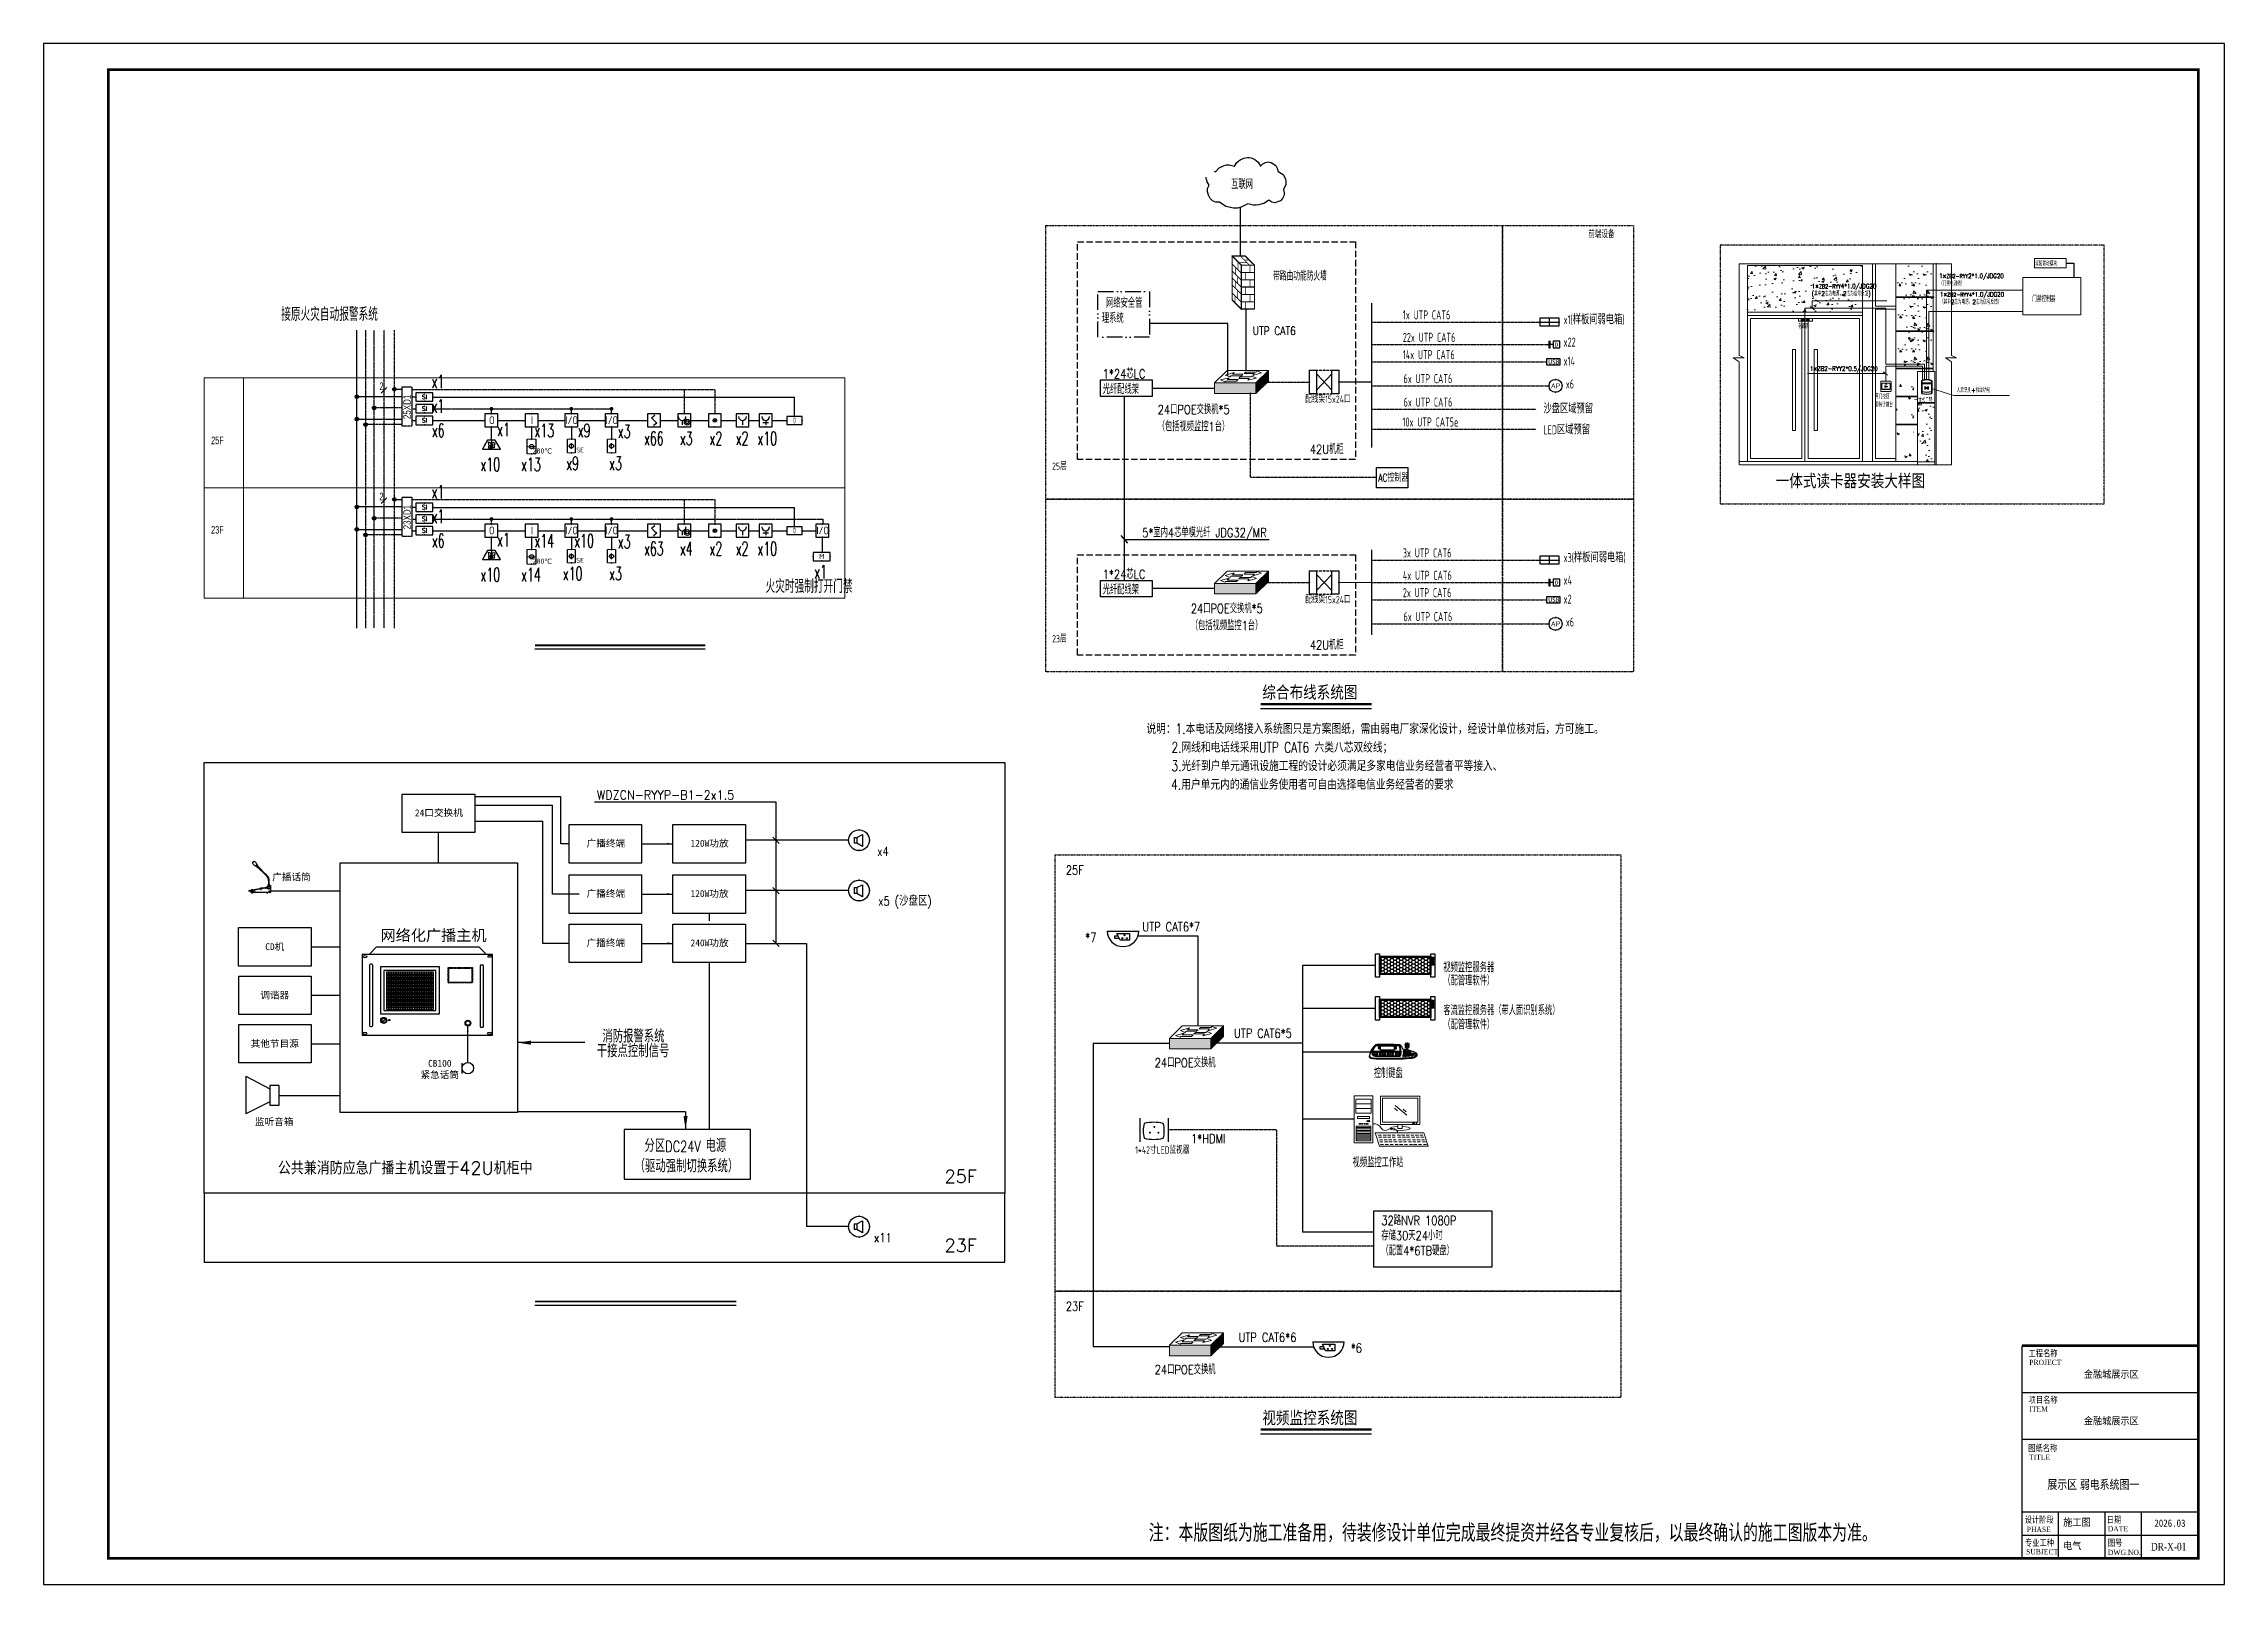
# Model space of a CAD drawing. Extents: x -284868 to 304789, y -137694 to 137894.
# Drawn here: x -284014 to -199914, y -99400 to -40000 of the extents above; entities that cross this region are included whole.
import ezdxf
from ezdxf.enums import TextEntityAlignment as Align

# ---------------------------------------------------------------- set-up
doc = ezdxf.new("R2010")
doc.units = 0
for name, pattern in [('__DASH', [0.35, 0.25, -0.1]), ('ACAD_ISO05W100', [34, 24, -3, 0.5, -3, 0.5, -3]), ('ACAD_ISO12W100', [21, 12, -3, 0, -3, 0, -3]), ('BORDER2', [0.875, 0.25, -0.125, 0.25, -0.125, 0, -0.125]), ('CENTER', [2, 1.25, -0.25, 0.25, -0.25]), ('CENTERX2', [4, 2.5, -0.5, 0.5, -0.5]), ('CONTINOUS', [0]), ('DASH', [0.35, 0.25, -0.1]), ('DASHED2', [0.375, 0.25, -0.125]), ('DOTE', [2.42, 2, -0.2, 0.02, -0.2]), ('LG', [4.1, 4, 0.1]), ('PHANTOM2', [1.25, 0.625, -0.125, 0.125, -0.125, 0.125, -0.125])]:
    doc.linetypes.add(name, pattern=pattern)
doc.layers.get('0').update_dxf_attribs({"linetype": 'CONTINUOUS'})
for name, color, linetype in [('0-导线标注', 2, 'CONTINUOUS'), ('0-电气-消防文字', 61, 'CONTINUOUS'), ('1', 6, 'LG'), ('BGT', 2, 'CONTINUOUS'), ('DIM-动力', 51, 'CONTINUOUS'), ('DIM-通讯', 210, 'CONTINUOUS'), ('E-EQUIP-消防', 3, 'CONTINUOUS'), ('EL', 241, 'CONTINUOUS'), ('EL_TEXT', 3, 'CONTINUOUS'), ('ELV-EQUIPMENT', 20, 'CONTINUOUS'), ('ELV_SYM', 241, 'CONTINUOUS'), ('EM-SOCKET', 220, 'CONTINUOUS'), ('EM-插座', 240, 'CONTINUOUS'), ('EQUIP-安防', 3, 'CONTINUOUS'), ('EQUIP-广播', 3, 'CONTINUOUS'), ('EQUIP-消防', 3, 'CONTINUOUS'), ('EQUIP-箱柜', 3, 'CONTINUOUS'), ('EQUIP-通讯', 3, 'CONTINUOUS'), ('ex', 7, 'CONTINUOUS'), ('FIXED', 7, 'CONTINUOUS'), ('FSX', 120, 'CONTINUOUS'), ('PDS-EQIU', 6, 'CONTINUOUS'), ('PUB_TEXT', 7, 'CONTINUOUS'), ('PUB_TITLE', 4, 'CONTINUOUS'), ('SILK', 6, 'CONTINUOUS'), ('TEL_SYMB', 3, 'CONTINUOUS'), ('TEL_TEXT', 7, 'CONTINUOUS'), ('TEL_TITLE', 7, 'CONTINUOUS'), ('text', 7, 'CONTINUOUS'), ('WIRE-广播线', 220, 'DOTE'), ('WIRE-消防线', 6, 'CONTINUOUS'), ('WIRE-消防设备控制线', 120, 'CENTERX2'), ('WIRE-照明', 130, 'CONTINUOUS'), ('WIRE-电源线', 1, 'CENTER'), ('WIRE-电话插孔', 120, 'BORDER2'), ('WIRE-网络', 130, 'BORDER2'), ('XT_TEXT', 7, 'CONTINUOUS'), ('ZI', 7, 'CONTINUOUS'), ('备注', 6, 'CONTINUOUS'), ('对讲系统', 7, 'CONTINUOUS'), ('广播', 10, 'CONTINUOUS'), ('智能', 7, 'CONTINUOUS'), ('灯具', 7, 'CONTINUOUS'), ('电-标注', 61, 'CONTINUOUS')]:
    doc.layers.add(name, color=color, linetype=linetype)
for name, color, linetype, lineweight in [('PSS-WIRE', 3, 'CONTINOUS', 30), ('QZ-H', 251, 'CONTINUOUS', 5), ('RD_EQUIP', 20, 'CONTINUOUS', 30), ('粗线', 9, 'CONTINUOUS', 30), ('细线', 8, 'CONTINUOUS', 13)]:
    doc.layers.add(name, color=color, linetype=linetype, lineweight=lineweight)
doc.styles.add('-新宋体', font='', dxfattribs={"width": 0.7})
doc.styles.add('20091229Typical Floor GP$0$宋体', font='', dxfattribs={"height": 2.5})
doc.styles.add('_TCH_LABEL', font='COMPLEX', dxfattribs={"bigfont": 'GBCBIG'})
doc.styles.add('_TEL_ATTDEF', font='GBENOR', dxfattribs={"width": 0.8, "height": 3, "bigfont": 'GBCBIG'})
doc.styles.add('_TEL_DIM', font='SIMPLEX', dxfattribs={"width": 0.8, "height": 3.5, "bigfont": 'HZTXT'})
doc.styles.add('_TEL_HZ', font='simplex.shx', dxfattribs={"width": 0.8, "height": 3.5, "bigfont": 'hztxt.shx'})
doc.styles.add('ELE', font='romans.shx', dxfattribs={"width": 0.8, "height": 350, "bigfont": 'hzf.shx'})
doc.styles.add('haiwens', font='haiwenrs.shx', dxfattribs={"width": 0.8, "height": 450, "bigfont": 'haiwenhz.shx'})
doc.styles.add('HZ', font='rs.shx', dxfattribs={"width": 0.8, "bigfont": 'hztxt.shx'})
doc.styles.add('HZ3', font='haiwenrs.shx', dxfattribs={"width": 0.8, "bigfont": 'haiwenhz.shx'})
doc.styles.add('hztxt', font='romans2.shx', dxfattribs={"width": 0.7, "bigfont": 'hztxt.shx'})
doc.styles.add('JD', font='isocp.shx', dxfattribs={"bigfont": 'zbhz.shx'})
doc.styles.add('RD', font='SIMPLEX.shx', dxfattribs={"width": 0.8, "height": 3.5, "bigfont": 'gbhzfs.shx'})
doc.styles.get("Standard").update_dxf_attribs({"font": 'GBENOR', "bigfont": 'GBCBIG'})
doc.styles.add('STYLE1', font='', dxfattribs={"width": 0.8})
doc.styles.add('TITLE_En', font='Times New Roman.ttf', dxfattribs={"width": 0.8})
doc.styles.add('宋体', font='')
doc.styles.add('黑体', font='')
doc.styles.get('-新宋体').set_extended_font_data('NSimSun')
doc.styles.get('20091229Typical Floor GP$0$宋体').set_extended_font_data('SimSun')
doc.styles.get('STYLE1').set_extended_font_data('SimSun')
doc.styles.get('宋体').set_extended_font_data('SimSun')
doc.styles.get('黑体').set_extended_font_data('SimHei')
pattern_1 = [(50, (-408976.7, 91372.7), (921.0334, -80.58), [96.307, -1059.3786]), (355, (-408976.7, 91372.7), (-178.17, 965.8856), [77.0457, -847.503]), (100.451, (-408900, 91366), (742.8668, 885.3012), [81.8484, -900.3328]), (46.1842, (-408976.7, 91629.5), (1370.4383, -212.5447), [144.461, -1589.068]), (96.6356, (-408862.5, 91611.8), (1200.1955, 1250.858), [122.773, -1350.499]), (351.184, (-408976.7, 91629.5), (1200.197, 1250.856), [115.5686, -1271.254]), (21, (-408848.3, 91565.3), (766.488, -517.0026), [96.307, -1059.3786]), (326, (-408848.3, 91565.3), (312.4397, 931.161), [77.0457, -847.503]), (71.4514, (-408784.45, 91522.2), (1078.9256, 414.1605), [81.8484, -900.3328]), (37.5, (-408976.74, 91372.68), (15.6144, 427.46743), [0, -837.2301, 0, -860.3438, 0, -850.7131]), (7.5, (-408976.74, 91372.7), (337.80635, 506.4622), [0, -490.5244, 0, -817.9687, 0, -324.2341]), (327.5, (-409263.1, 91372.68), (685.47734, -28.96163), [0, -321.0238, 0, -1001.5943, 0, -1329.0386]), (317.5, (-409391.5, 91372.7), (748.8661, 128.5435), [0, -417.331, 0, -665.1614, 0, -943.81])]

msp = doc.modelspace()

# ---------------------------------------------------------------- texts
at = {"lineweight": 0, "style": 'RD', "width": 0.8}
for s, height, p in [('消防联动模块', 175, (-207209, -48568)), ('门禁控制器', 225, (-207327, -49957)), ('人脸识别+指纹功能', 175, (-210241, -53445))]:
    msp.add_text(s, height=height, dxfattribs=at).set_placement(p)
at = {"style": 'RD', "width": 0.8}
for s, p in [('电磁锁', (-216368, -50981)), ('1×ZB2-RYY2*0.5/JDG20', (-215898, -52617)), ('开门按钮', (-213389, -53695)), ('安装于前台', (-213389, -54003)), ('一体式门禁', (-211873, -53839))]:
    msp.add_text(s, height=175, dxfattribs=at).set_placement(p)
at = {"color": 7, "style": 'hztxt', "width": 0.75}
for s, p in [('说明：1.本电话及网络接入系统图只是方案图纸，需由弱电厂家深化设计，经设计单位核对后，方可施工。', (-241486, -66613)), ('2.网线和电话线采用UTP CAT6 六类八芯双绞线；', (-240521, -67330)), ('3.光纤到户单元通讯设施工程的设计必须满足多家电信业务经营者平等接入、', (-240516, -68043)), ('4.用户单元内的通信业务使用者可自由选择电信业务经营者的要求', (-240527, -68761))]:
    msp.add_text(s, height=400, dxfattribs=at).set_placement(p)
at = {"lineweight": 0, "char_height": 175, "width": 3070.97, "attachment_point": 1, "style": 'RD'}
for s, insert in [('1×{\\H0.875x;ZB2-RYY}4*1.0/JDG20\\P(其中2芯为电源，2芯为信号反馈)', (-215828, -49259)), ('1×{\\H0.875x;ZB2-RYY}2*1.0/JDG20\\P（门禁电源线）', (-210916, -48867)), ('1×{\\H0.875x;ZB2-RYY4}*1.0/JDG20\\P（其中2芯为电源，2芯为信号反馈）', (-210885, -49580))]:
    msp.add_mtext(s, dxfattribs=dict(at, insert=insert))
at = {"insert": (-243203, -49830), "char_height": 350, "attachment_point": 1, "style": 'RD'}
msp.add_mtext_dynamic_manual_height_columns('\\pi162.47;{\\C7;网络安全管理系统}', width=1669.41, gutter_width=17.5, heights=[0], dxfattribs=at)
at = {"layer": '0-导线标注', "lineweight": 0, "style": 'haiwens', "width": 0.6}
for p in [(-271063, -53358, 0), (-271063, -57609, 0)]:
    msp.add_text('2', height=298, dxfattribs=at).set_placement(p)
at = {"layer": '0-电气-消防文字', "style": '-新宋体', "width": 0.8}
for s, p in [('一体式读卡器安装大样图', (-217218, -57092)), ('综合布线系统图', (-237014, -65245)), ('视频监控系统图', (-237014, -93215))]:
    msp.add_text(s, height=480, dxfattribs=at).set_placement(p)
at = {"layer": 'BGT', "style": 'HZ3', "width": 0.6}
for s, p in [('25F', (-277555, -55443, 0)), ('23F', (-277555, -58889, 0))]:
    msp.add_text(s, height=295.1, dxfattribs=at).set_placement(p)
at = {"layer": 'DIM-动力', "style": 'ELE'}
for s, height, width, p in [('AC控制器', 300, 0.7, (-232542, -56885, 0)), ('WDZCN-RYYP-B1-2x1.5', 350, 0.9, (-262676, -69141))]:
    msp.add_text(s, height=height, dxfattribs=dict(at, width=width)).set_placement(p)
at = {"layer": 'DIM-动力', "style": 'ELE', "width": 0.8}
for s, p in [('x4', (-251647, -71135)), ('x5 (沙盘区)', (-250797, -73073)), ('x11', (-251647, -86032))]:
    msp.add_text(s, height=350, dxfattribs=at).set_placement(p, align=Align.MIDDLE)
at = {"layer": 'DIM-通讯', "lineweight": 35, "attachment_point": 5}
for s, insert, char_height in [('{\\fNSimSun|b0|i0|c134|p49;24口交换机}', (-268772, -69668), 265.42), ('{\\fNSimSun|b0|i0|c134|p49;广播终端}', (-262332, -70844), 265.42), ('{\\fNSimSun|b0|i0|c134|p49;120W功放}', (-258332, -70844), 265.42), ('\\pt8827.9;{\\fNSimSun|b0|i0|c134|p49;广播话筒}', (-274454, -72145), 265.42), ('{\\fNSimSun|b0|i0|c134|p49;广播终端}', (-262332, -72782), 265.42), ('{\\fNSimSun|b0|i0|c134|p49;120W功放}', (-258332, -72782), 265.42), ('\\pt8827.9;{\\fNSimSun|b0|i0|c134|p49;CD机}', (-275100, -74830), 265.42), ('{\\fNSimSun|b0|i0|c134|p49;\\P网络化广播主机 }', (-268978, -74045), 428.21), ('{\\fNSimSun|b0|i0|c134|p49;广播终端}', (-262332, -74682), 265.42), ('{\\fNSimSun|b0|i0|c134|p49;240W功放}', (-258332, -74682), 265.42), ('\\pt8827.9;{\\fNSimSun|b0|i0|c134|p49;调谐器}', (-275100, -76698), 265.42), ('\\pt8828;{\\fNSimSun|b0|i0|c134|p49;其他节目源}', (-275100, -78566), 265.42), ('\\pt8828;{\\fNSimSun|b0|i0|c134|p49;CB100\\P紧急话筒}', (-268736, -79547), 265.42), ('\\pt8828;{\\fNSimSun|b0|i0|c134|p49;监听音箱}', (-275125, -81577), 265.42)]:
    msp.add_mtext(s, dxfattribs=dict(at, insert=insert, char_height=char_height))
at = {"layer": 'EL_TEXT', "color": 2, "linetype": 'ByBlock', "style": 'haiwens', "width": 0.8}
for s, p in [('25XD1', (-269857, -54004, 0)), ('23XD1', (-269857, -58254, 0))]:
    msp.add_text(s, height=287.6, rotation=90, dxfattribs=at).set_placement(p, align=Align.CENTER)
at = {"layer": 'PSS-WIRE', "color": 7, "style": 'RD', "width": 0.8}
msp.add_text('带路由功能防火墙', height=323.2, dxfattribs=at).set_placement((-235563, -48969), align=Align.MIDDLE_CENTER)
for s, height, p in [('UTP CAT6', 323.2, (-237386, -51233)), ('1*24芯LC', 350, (-243171, -52906)), ('光纤配线架', 350, (-243171, -53502)), ('24口POE交换机*5', 350, (-241051, -54282)), ('（包括视频监控1台）', 350, (-241051, -54941)), ('42U机柜', 350, (-235184, -55818)), ('5*室内4芯单模光纤 JDG32/MR', 350, (-241649, -59028, 0)), ('1*24芯LC', 350, (-243171, -60634)), ('光纤配线架', 350, (-243171, -61230)), ('24口POE交换机*5', 350, (-239774, -61952)), ('（包括视频监控1台）', 350, (-239774, -62611)), ('42U机柜', 350, (-235184, -63358)), ('25F', 350, (-244595, -72038, 0)), ('UTP CAT6*7', 350, (-241643, -74223, 0)), ('*7', 350, (-243847, -74635)), ('视频监控服务器 ', 350, (-230034, -75797, 0)), ('（配管理软件）', 350, (-230034, -76309, 0)), ('客流监控服务器（带人面识别系统）', 350, (-230034, -77449, 0)), ('UTP CAT6*5', 350, (-238109, -78330, 0)), ('（配管理软件）', 350, (-230034, -78002, 0)), ('24口POE交换机', 350, (-241166, -79466)), ('控制键盘', 350, (-232719, -79870, 0)), ('1*HDMI ', 350, (-239766, -82393, 0)), ('视频监控工作站', 350, (-233536, -83316, 0)), ('23F', 350, (-244595, -88853, 0)), ('UTP CAT6*6', 350, (-237933, -90053, 0)), ('*6', 350, (-233605, -90465)), ('24口POE交换机', 350, (-241166, -91297))]:
    msp.add_text(s, height=height, dxfattribs=at).set_placement(p)
at = {"layer": 'PUB_TEXT', "color": 3, "style": 'TITLE_En', "width": 0.8}
msp.add_text('展示区 弱电系统图一', height=350, dxfattribs=at).set_placement((-206740, -95720))
at = {"layer": 'PUB_TEXT', "color": 0, "style": '黑体', "width": 0.7}
msp.add_text('注：本版图纸为施工准备用，待装修设计单位完成最终提资并经各专业复核后，以最终确认的施工图版本为准。', height=600, dxfattribs=at).set_placement((-241393, -97694, 0))
at = {"layer": 'PUB_TEXT', "color": 3, "style": 'TITLE_En', "width": 0.8}
msp.add_text('DR-X-01', height=300, dxfattribs=at).set_placement((-202065, -97949), align=Align.MIDDLE)
at = {"layer": 'TEL_TEXT', "style": '_TEL_DIM'}
for s, height, width, p in [('消防报警系统', 500, 0.8, (-262468, -78513)), ('干接点控制信号', 500, 0.8, (-262683, -79080)), ('分区', 500, 0.8, (-260842, -82730, 0)), ('分区', 500, 0.8, (-260842, -82730, 0)), ('DC24V', 425, 0.752941, (-260042, -82730, 0)), ('DC24V', 425, 0.752941, (-260042, -82730, 0)), ('电源', 500, 0.8, (-258488, -82730, 0)), ('电源', 500, 0.8, (-258488, -82730, 0)), ('（驱动强制切换系统）', 500, 0.8, (-261224, -83517, 0)), ('（驱动强制切换系统）', 500, 0.8, (-261224, -83517, 0))]:
    msp.add_text(s, height=height, dxfattribs=dict(at, width=width)).set_placement(p)
at = {"layer": 'TEL_TEXT', "style": 'HZ'}
for s, height, p in [('公共兼消防应急广播主机设置于42U机柜中', 499.68, (-270068, -83323)), ('25F', 499.7, (-248648, -83673)), ('23F', 499.7, (-248648, -86334))]:
    msp.add_text(s, height=height, dxfattribs=at).set_placement(p, align=Align.MIDDLE)
at = {"layer": 'text', "style": 'RD', "width": 0.8}
msp.add_text('互联网', height=350, dxfattribs=at).set_placement((-238216, -45605))
at = {"layer": 'XT_TEXT', "style": '_TEL_HZ', "width": 0.6}
for s, p in [('接原火灾自动报警系统', (-272987, -50689, 0)), ('x1', (-268807, -53287, 0)), ('x1', (-268807, -54234, 0)), ('x6', (-268796, -55172, 0)), ('x1', (-266280, -55137, 0)), ('x13', (-264708, -55176, 0)), ('x9', (-263173, -55176, 0)), ('x3', (-261624, -55211, 0)), ('x66', (-260481, -55479, 0)), ('x3', (-259232, -55479, 0)), ('x2', (-258089, -55479, 0)), ('x2', (-257079, -55479, 0)), ('x10', (-256108, -55479, 0)), ('x10', (-266788, -56481, 0)), ('x13', (-265220, -56481, 0)), ('x9', (-263614, -56440, 0)), ('x3', (-261959, -56440, 0)), ('x1', (-268807, -57538, 0)), ('x1', (-268807, -58484, 0)), ('x1', (-266280, -59387, 0)), ('x6', (-268796, -59422, 0)), ('x14', (-264708, -59426, 0)), ('x10', (-263173, -59426, 0)), ('x3', (-261624, -59461, 0)), ('x63', (-260481, -59729, 0)), ('x4', (-259232, -59729, 0)), ('x2', (-258089, -59729, 0)), ('x2', (-257079, -59729, 0)), ('x10', (-256108, -59729, 0)), ('x10', (-266788, -60732, 0)), ('x14', (-265220, -60732, 0)), ('x10', (-263614, -60690, 0)), ('x3', (-261959, -60690, 0)), ('x1', (-254049, -60620, 0)), ('火灾时强制打开门禁', (-254495, -61178, 0))]:
    msp.add_text(s, height=517.8, dxfattribs=at).set_placement(p, align=Align.CENTER)
at = {"layer": 'ZI', "insert": (-232425, -85197), "char_height": 350, "width": 3980.15, "attachment_point": 1, "style": 'RD'}
msp.add_mtext('32路NVR 1080P\\P存储30天24小时\\P（配置4*6TB硬盘）', dxfattribs=at)
at = {"layer": '电-标注', "style": 'JD', "width": 0.7}
for s, p in [('前端设备', (-223939, -47314)), ('25层', (-244843, -56266)), ('23层', (-244843, -62918))]:
    msp.add_text(s, height=280, dxfattribs=at).set_placement(p, align=Align.MIDDLE)
for s, height, p in [('1x UTP CAT6', 350, (-231596, -50633)), ('x1(样板间弱电箱)', 350, (-225397, -50816)), ('22x UTP CAT6', 350, (-231596, -51499)), ('14x UTP CAT6', 350, (-231596, -52167)), ('x22', 350, (-225397, -51682)), ('x14', 350, (-225397, -52414)), ('6x UTP CAT6', 350, (-231571, -53091)), ('x6', 350, (-225314, -53298)), ('配线架15x24口', 280, (-235360, -53847)), ('6x UTP CAT6', 350, (-231568, -53996)), ('10x UTP CAT5e', 350, (-231608, -54763)), ('沙盘区域预留', 350, (-226174, -54253)), ('LED区域预留', 350, (-226174, -55065)), ('3x UTP CAT6', 350, (-231596, -59808)), ('x3(样板间弱电箱)', 350, (-225397, -59991)), ('4x UTP CAT6', 350, (-231596, -60674)), ('x4', 350, (-225397, -60857)), ('配线架15x24口', 280, (-235360, -61575)), ('2x UTP CAT6', 350, (-231596, -61342)), ('x2', 350, (-225397, -61589)), ('6x UTP CAT6', 350, (-231571, -62267)), ('x6', 350, (-225314, -62473)), ('1*42寸LED监视器', 280, (-241919, -82792))]:
    msp.add_text(s, height=height, dxfattribs=at).set_placement(p)

# ---------------------------------------------------------------- blocks, each defined once
blk = doc.blocks.new('焦点')
h = blk.add_hatch(color=256)
h.dxf.hatch_style = 1
edge = h.paths.add_edge_path()
edge.add_arc((0, 0), 73.4, 0, 360)
blk.add_circle((0, 0), 73.4)
blk = doc.blocks.new('$equip$00002466')
for p, q in [((-0.65, 0.65), (-0.65, 0)), ((0.65, 0.65), (-0.65, 0.65)), ((-0.65, 0), (0.65, 0)), ((0.65, 0), (0.65, 0.65))]:
    blk.add_line(p, q)
at = {"const_width": 0.05}
blk.add_lwpolyline([(-0.65, 0.65), (-0.65, 0), (0.65, 0), (0.65, 0.65), (-0.65, 0.65), (-0.65, 0)], dxfattribs=at)
for p in [(-0.65, 0.33), (0, 0.65), (0.65, 0.33), (0, 0)]:
    blk.add_point(p)
at = {"color": 7, "style": '_TEL_DIM'}
blk.add_attdef('$TEXT$', text='', height=0.34, dxfattribs=at).set_placement((0.01, 0.34), align=Align.MIDDLE_CENTER)
at = {"color": 7, "style": '_TEL_DIM', "flags": 1}
blk.add_attdef('A', text='', height=0.00002, dxfattribs=at).set_placement((0, 0), align=Align.MIDDLE_CENTER)
blk = doc.blocks.new('$equip$00002597')
for p, q in [((-0.3, 0.7), (-0.7, 0)), ((-0.7, 0), (0.7, 0)), ((0.3, 0.7), (-0.3, 0.7)), ((0.3, 0.7), (-0.3, 0.7)), ((-0.22, 0.57), (-0.04, 0.49)), ((-0.18, 0.25), (-0.22, 0.57)), ((-0.04, 0.25), (-0.22, 0.25)), ((-0.22, 0.25), (-0.22, 0.11)), ((-0.22, 0.11), (-0.04, 0.11)), ((-0.04, 0.49), (-0.08, 0.25)), ((-0.04, 0.11), (-0.04, 0.25)), ((0, 0.7), (0, 0)), ((0.09, 0.11), (0.09, 0.34)), ((0.21, 0.11), (0.09, 0.11)), ((0.21, 0.34), (0.21, 0.11)), ((0.7, 0), (0.3, 0.7)), ((-0.5, 0), (0.5, 0))]:
    blk.add_line(p, q)
at = {"const_width": 0.04}
blk.add_lwpolyline([(-0.3, 0.7), (0.3, 0.7), (0.7, 0), (-0.7, 0), (-0.3, 0.7), (0.3, 0.7)], dxfattribs=at)
blk.add_circle((0.15, 0.43), 0.111)
for p in [(-0.5, 0.35), (0, 0.7), (0, 0), (0.5, 0.35)]:
    blk.add_point(p)
at = {"color": 7, "style": '_TEL_DIM', "flags": 1}
blk.add_attdef('A', text='', height=0.00002, dxfattribs=at).set_placement((0, 0), align=Align.MIDDLE_CENTER)
blk = doc.blocks.new('$equip$00002772')
for p, q in [((0.5, 0.5), (-0.5, 0.5)), ((-0.5, 0.5), (-0.5, -0.5)), ((0.5, -0.5), (0.5, 0.5)), ((-0.5, -0.5), (0.5, -0.5))]:
    blk.add_line(p, q)
at = {"const_width": 0.04}
blk.add_lwpolyline([(-0.5, 0.5), (0.5, 0.5), (0.5, -0.5), (-0.5, -0.5), (-0.5, 0.5), (0.5, 0.5)], dxfattribs=at)
for p in [(-0.5, 0), (0, 0.5), (0.5, 0), (0, -0.5)]:
    blk.add_point(p)
at = {"color": 7}
blk.add_attdef('$TEXT$', text='', height=0.3, dxfattribs=at).set_placement((0.03, 0.02), align=Align.MIDDLE_CENTER)
at = {"color": 7, "flags": 1}
for tag, height, p in [('A', 0.00002, (0, 0)), ('B', 0.4, (0.75, -0.25))]:
    blk.add_attdef(tag, text='', height=height, dxfattribs=at).set_placement(p, align=Align.MIDDLE_CENTER)
blk = doc.blocks.new('$equip$00002655')
for p, q in [((-0.5, 1), (-0.5, 0)), ((0.5, 1), (-0.5, 1)), ((-0.5, 0), (0.5, 0)), ((-0.17, 0.5), (-0.17, 0.15)), ((0.5, 0), (0.5, 1))]:
    blk.add_line(p, q)
at = {"const_width": 0.04}
blk.add_lwpolyline([(-0.5, 1), (0.5, 1), (0.5, 0), (-0.5, 0), (-0.5, 1), (0.5, 1)], dxfattribs=at)
for radius in [0.226, 0.113]:
    blk.add_circle((0.23, 0.36), radius)
blk.add_arc((-0.17, 0.8), 0.3, 180, 0)
for p in [(-0.5, 0.5), (0, 1), (0, 0), (0.5, 0.5)]:
    blk.add_point(p)
at = {"color": 7, "flags": 1}
for tag, height, p in [('A', 0.00002, (0, 0)), ('B', 0.4, (0.76, 0.29))]:
    blk.add_attdef(tag, text='', height=height, dxfattribs=at).set_placement(p, align=Align.MIDDLE_CENTER)
blk = doc.blocks.new('$equip$00002649')
for p, q in [((-0.5, 0.5), (-0.5, -0.5)), ((0.5, 0.5), (-0.5, 0.5)), ((-0.2, 0.2), (0.05, 0.4)), ((0, 0), (-0.2, 0.2)), ((0, 0), (0.2, -0.2)), ((0.5, -0.5), (0.5, 0.5)), ((-0.5, -0.5), (0.5, -0.5)), ((0.2, -0.2), (-0.05, -0.4))]:
    blk.add_line(p, q)
at = {"const_width": 0.04}
blk.add_lwpolyline([(-0.5, 0.5), (0.5, 0.5), (0.5, -0.5), (-0.5, -0.5), (-0.5, 0.5), (0.5, 0.5)], dxfattribs=at)
for p in [(-0.5, 0), (0, 0.5), (0.5, 0), (0, -0.5)]:
    blk.add_point(p)
at = {"color": 7, "flags": 1}
for tag, height, p in [('A', 0.00002, (0, 0)), ('B', 0.4, (0.76, -0.21))]:
    blk.add_attdef(tag, text='', height=height, dxfattribs=at).set_placement(p, align=Align.MIDDLE_CENTER)
blk = doc.blocks.new('$equip$00002656')
for p, q in [((-0.5, 1), (-0.5, 0)), ((0.5, 1), (-0.5, 1)), ((-0.5, 0), (0.5, 0)), ((-0.22, 0.33), (0.22, 0.33)), ((0, 0.5), (0, 0.15)), ((0.5, 0), (0.5, 1))]:
    blk.add_line(p, q)
at = {"const_width": 0.04}
blk.add_lwpolyline([(-0.5, 1), (0.5, 1), (0.5, 0), (-0.5, 0), (-0.5, 1), (0.5, 1)], dxfattribs=at)
blk.add_arc((0, 0.8), 0.3, 180, 0)
for p in [(-0.5, 0.5), (0, 1), (0, 0), (0.5, 0.5)]:
    blk.add_point(p)
at = {"color": 7, "flags": 1}
for tag, height, p in [('A', 0.00002, (0, 0)), ('B', 0.4, (0.76, 0.29))]:
    blk.add_attdef(tag, text='', height=height, dxfattribs=at).set_placement(p, align=Align.MIDDLE_CENTER)
blk = doc.blocks.new('$equip$00002413')
at = {"lineweight": 20}
for p, q in [((0.32, 0.56), (-0.33, 0.56)), ((-0.33, -0.56), (0.32, -0.56))]:
    blk.add_line(p, q, dxfattribs=at)
for p, q in [((-0.33, -0.56), (-0.33, 0.56)), ((0, 0), (0, 0.24)), ((0, -0.24), (0, 0)), ((0.32, 0.56), (0.32, -0.56))]:
    blk.add_line(p, q)
at = {"const_width": 0.04}
for points in [[(-0.33, -0.56), (-0.33, 0.56)], [(-0.33, 0.56), (0.32, 0.56), (0.32, -0.56), (-0.33, -0.56), (-0.33, 0.56), (0.32, 0.56)]]:
    blk.add_lwpolyline(points, dxfattribs=at)
blk.add_circle((0, 0), 0.164)
for p in [(-0.33, 0), (0, 0.56), (0.32, 0), (0, -0.56)]:
    blk.add_point(p)
at = {"color": 7, "style": '_TEL_DIM', "flags": 1}
blk.add_attdef('A', text='', height=0.00002, dxfattribs=at).set_placement((0, 0), align=Align.MIDDLE_CENTER)
at = {"color": 7, "style": '_TEL_DIM'}
blk.add_attdef('$TEXT$', text='', height=0.4, dxfattribs=at).set_placement((0.73, -0.34), align=Align.MIDDLE_CENTER)
blk = doc.blocks.new('$equip$00002802')
for p, q in [((-0.33, -0.56), (-0.33, 0.56)), ((0, 0), (0, 0.24)), ((0, -0.24), (0, 0)), ((0.32, 0.56), (0.32, -0.56))]:
    blk.add_line(p, q)
at = {"lineweight": 20}
for p, q in [((0.32, 0.56), (-0.33, 0.56)), ((-0.33, -0.56), (0.32, -0.56))]:
    blk.add_line(p, q, dxfattribs=at)
at = {"const_width": 0.04}
for points in [[(-0.33, 0.56), (0.32, 0.56), (0.32, -0.56), (-0.33, -0.56), (-0.33, 0.56), (0.32, 0.56)], [(-0.33, -0.56), (-0.33, 0.56)]]:
    blk.add_lwpolyline(points, dxfattribs=at)
blk.add_circle((0, 0), 0.164)
for p in [(0, 0.56), (-0.33, 0), (0, -0.56), (0.32, 0)]:
    blk.add_point(p)
at = {"color": 7, "flags": 1}
for tag, height, p in [('A', 0.00002, (0, 0)), ('B', 0.4, (0.58, -0.31))]:
    blk.add_attdef(tag, text='', height=height, dxfattribs=at).set_placement(p, align=Align.MIDDLE_CENTER)
blk = doc.blocks.new('$equip$00002778')
for p, q in [((0.65, 0.65), (-0.65, 0.65)), ((-0.65, 0.65), (-0.65, 0)), ((-0.65, 0), (0.65, 0)), ((0.65, 0), (0.65, 0.65))]:
    blk.add_line(p, q)
at = {"const_width": 0.05}
blk.add_lwpolyline([(-0.65, 0.65), (-0.65, 0), (0.65, 0), (0.65, 0.65), (-0.65, 0.65), (-0.65, 0)], dxfattribs=at)
for p in [(-0.65, 0.33), (0, 0.65), (0, 0), (0.65, 0.33)]:
    blk.add_point(p)
at = {"color": 7}
blk.add_attdef('$TEXT$', text='', height=0.34, dxfattribs=at).set_placement((0.01, 0.34), align=Align.MIDDLE_CENTER)
at = {"color": 7, "flags": 1}
for tag, height, p in [('A', 0.00002, (0, 0)), ('B', 0.4, (0.9, 0.25))]:
    blk.add_attdef(tag, text='', height=height, dxfattribs=at).set_placement(p, align=Align.MIDDLE_CENTER)
blk = doc.blocks.new('$equip$00002402')
at = {"lineweight": 20}
for p, q in [((0.32, 0.56), (-0.33, 0.56)), ((-0.33, -0.56), (0.32, -0.56))]:
    blk.add_line(p, q, dxfattribs=at)
for p, q in [((-0.33, -0.56), (-0.33, 0.56)), ((-0.24, 0), (0, 0)), ((0, 0), (0.24, 0)), ((0.32, 0.56), (0.32, -0.56))]:
    blk.add_line(p, q)
at = {"const_width": 0.04}
for points in [[(-0.33, -0.56), (-0.33, 0.56)], [(-0.33, 0.56), (0.32, 0.56), (0.32, -0.56), (-0.33, -0.56), (-0.33, 0.56), (0.32, 0.56)]]:
    blk.add_lwpolyline(points, dxfattribs=at)
blk.add_circle((0, 0), 0.164)
for p in [(-0.33, 0), (0, 0.56), (0.32, 0), (0, -0.56)]:
    blk.add_point(p)
at = {"color": 7, "style": '_TEL_DIM', "flags": 1}
blk.add_attdef('A', text='', height=0.00002, dxfattribs=at).set_placement((0, 0), align=Align.MIDDLE_CENTER)
at = {"color": 7}
blk.add_attdef('$TEXT$', text='', height=0.4, dxfattribs=at).set_placement((0.83, -0.34), align=Align.MIDDLE_CENTER)
blk = doc.blocks.new('$equip$00003132')
for p, q in [((0.5, 1), (-0.5, 1)), ((-0.5, 1), (-0.5, 0)), ((-0.5, 0), (0.5, 0)), ((0.5, 0), (0.5, 1))]:
    blk.add_line(p, q)
at = {"const_width": 0.04}
blk.add_lwpolyline([(-0.5, 1), (0.5, 1), (0.5, 0), (-0.5, 0), (-0.5, 1), (0.5, 1)], dxfattribs=at)
for radius in [0.143, 0.0505]:
    blk.add_circle((0, 0.5), radius)
for p in [(-0.5, 0.5), (0, 1), (0, 0), (0.5, 0.5)]:
    blk.add_point(p)
at = {"color": 7, "style": '_TEL_DIM', "flags": 1}
for tag, height, p in [('A', 0.00002, (0, 0)), ('B', 0.4, (0.75, 0.25))]:
    blk.add_attdef(tag, text='', height=height, dxfattribs=at).set_placement(p, align=Align.MIDDLE_CENTER)
blk = doc.blocks.new('$equip$00002657')
for p, q in [((-0.5, 1), (-0.5, 0)), ((0.5, 1), (-0.5, 1)), ((-0.5, 0), (0.5, 0)), ((0, 0.5), (0, 0.15)), ((0.5, 0), (0.5, 1))]:
    blk.add_line(p, q)
at = {"const_width": 0.04}
blk.add_lwpolyline([(-0.5, 1), (0.5, 1), (0.5, 0), (-0.5, 0), (-0.5, 1), (0.5, 1)], dxfattribs=at)
blk.add_arc((0, 0.8), 0.3, 180, 0)
for p in [(-0.5, 0.5), (0, 1), (0, 0), (0.5, 0.5)]:
    blk.add_point(p)
at = {"color": 7, "flags": 1}
for tag, height, p in [('A', 0.00002, (0, 0)), ('B', 0.4, (0.76, 0.29))]:
    blk.add_attdef(tag, text='', height=height, dxfattribs=at).set_placement(p, align=Align.MIDDLE_CENTER)
blk = doc.blocks.new('TQ')
at = {"layer": 'PUB_TITLE', "color": 0}
for p, q in [((-275, 8250), (6525, 8250)), ((-275, 6450), (6525, 6450)), ((-275, 4650), (6525, 4650)), ((-275, 1850), (6525, 1850)), ((-275, 950), (6525, 950))]:
    blk.add_line(p, q, dxfattribs=at)
at = {"layer": 'PUB_TITLE', "color": 0, "ltscale": 20}
for p, q in [((1125, 50), (1125, 1850)), ((2925, 50), (2925, 1850)), ((4325, 50), (4325, 1850))]:
    blk.add_line(p, q, dxfattribs=at)
at = {"layer": 'PUB_TITLE', "ltscale": 20, "const_width": 100}
blk.add_lwpolyline([(-275, 50), (6525, 50), (6525, 8250), (-275, 8250)], dxfattribs=at)
at = {"layer": 'PUB_TITLE', "color": 6, "ltscale": 20, "const_width": 50}
blk.add_lwpolyline([(-275, 50), (-275, 8250)], dxfattribs=at)
at = {"layer": 'PUB_TEXT', "color": 3, "style": 'STYLE1', "width": 0.9}
for s, p in [('金融城展示区', (3163, 7162)), ('金融城展示区', (3163, 5362)), ('2026.03', (5425, 1409))]:
    blk.add_text(s, height=280, dxfattribs=at).set_placement(p, align=Align.MIDDLE)
for s, p in [('施工图', (1308, 1304)), ('电气', (1308, 404))]:
    blk.add_text(s, height=280, dxfattribs=at).set_placement(p)
at = {"layer": 'PUB_TITLE', "color": 0, "style": 'TITLE_En', "width": 0.8}
for s, height, p in [('工程名称', 250, (-29, 7960)), ('PROJECT', 200, (1, 7608)), ('项目名称', 250, (-26, 6165)), ('ITEM', 200, (4, 5813)), ('图纸名称', 250, (-41, 4307)), ('TITLE', 200, (-10, 3957)), ('日期', 250, (2989, 1545)), ('PHASE', 200, (-97, 1170)), ('DATE', 200, (3029, 1190)), ('SUBJECT', 200, (-121, 308)), ('DWG.NO.', 200, (3032, 283))]:
    blk.add_text(s, height=height, dxfattribs=at).set_placement(p, align=Align.MIDDLE_LEFT)
for s, p in [('设计阶段', (-178, 1423)), ('专业工种', (-167, 527))]:
    blk.add_text(s, height=250, dxfattribs=at).set_placement(p)
blk.add_text('图号', height=250, dxfattribs=at).set_placement((3312, 654), align=Align.MIDDLE_CENTER)
blk = doc.blocks.new('RM-200X')
for p, q in [((-8.1, 23.2), (-9.3, 22.1)), ((-9.1, 22), (-7.2, 20.6)), ((-6.7, 21.1), (-8, 23.1)), ((-16.1, -2.6), (1.5, 0.7)), ((-16.1, -2.7), (1.5, 0.6)), ((-15.9, -2.3), (1.5, 1)), ((1.6, 0.3), (-15.8, -3)), ((-7.2, 20.6), (-6.7, 21.1)), ((-7.2, 20.6), (-0.1, 13.6)), ((0.4, 14.1), (-6.7, 21.1)), ((-5.4, -0.3), (-1.7, 0.4)), ((-2.9, 0.2), (-1.7, 0.4)), ((-1.7, 0.4), (-1.7, 0.4)), ((-1.6, 0.4), (-0.4, 0.6)), ((-1.6, 0.4), (-0.4, 0.6)), ((-1.6, 0.4), (-1.6, 0.4)), ((-1.4, 0.4), (-1.4, 0.4)), ((-0.5, 0.6), (-0.5, 0.6)), ((-0.4, 0.6), (-0.4, 0.6)), ((-0.3, 0.7), (0.9, 0.9)), ((-0.3, 0.7), (0.9, 0.9)), ((-0.3, 0.7), (-0.3, 0.7)), ((-0.1, 13.5), (0.4, 14.1)), ((-0.1, 13.5), (0.6, 12.8)), ((-0.1, 0.7), (-0.1, 0.7)), ((1.2, 13.3), (0.4, 14.1)), ((0.6, 12.8), (1.2, 13.3)), ((0.7, 12.8), (1.6, 11.8)), ((0.7, 0.8), (0.7, 0.8)), ((0.9, 0.9), (0.9, 0.9)), ((2.1, 12.3), (1.2, 13.3)), ((1.8, 1.2), (2.1, 1.8)), ((2.2, 1.1), (2.4, 1.5)), ((2.2, 1.1), (2.4, 1.5)), ((2.7, 1.3), (2.5, 1)), ((3, 2.9), (3, 2.6)), ((4.1, 4.4), (3.2, 4.4)), ((3.3, 7.8), (3.3, 4.4)), ((4, 4.4), (4, 7.8)), ((5.4, 2.2), (5.1, -4.2)), ((5.2, 2.3), (5.3, 2.3)), ((5.3, 2.6), (5.4, 2.3)), ((-16.1, -2.5), (-16.1, -2.6)), ((-16.1, -2.7), (-16.1, -2.8)), ((-16, -2.6), (-16, -2.7)), ((-13.7, -4.2), (-14.5, -2.9)), ((-14.3, -2), (-14.3, -1.9)), ((2.8, -4.3), (-13.7, -4.3)), ((-13.2, -4.3), (-13.2, -4.4)), ((-13.2, -4.4), (-12, -4.4)), ((-12.5, -1.6), (-12.5, -1.6)), ((-12, -4.3), (-12, -4.4)), ((-11.8, -1.5), (-10.6, -1.3)), ((-11.8, -1.5), (-11.8, -1.5)), ((-11.7, -1.5), (-11.7, -1.5)), ((-9.7, -3.8), (-10.9, -3.8)), ((-10.9, -3.8), (-10.9, -4.2)), ((-10.8, -1.3), (-10.8, -1.3)), ((-10.6, -1.3), (-10.6, -1.3)), ((-10.5, -1.3), (-9.3, -1)), ((-10.5, -1.3), (-10.5, -1.3)), ((-10.4, -1.2), (-10.4, -1.2)), ((-9.7, -4.2), (-9.7, -3.8)), ((-9.5, -1.1), (-9.5, -1.1)), ((-9.3, -1), (-9.3, -1)), ((-9.2, -1), (-8.1, -0.8)), ((-9.2, -1), (-9.2, -1)), ((-9.1, -1), (-9.1, -1)), ((-8.2, -0.8), (-8.2, -0.8)), ((-8.1, -0.8), (-8.1, -0.8)), ((-8, -0.8), (-6.8, -0.6)), ((-8, -0.8), (-8, -0.8)), ((-7.8, -0.7), (-7.8, -0.7)), ((-6.9, -0.6), (-6.9, -0.6)), ((-6.8, -0.6), (-6.8, -0.6)), ((-6.7, -0.5), (-5.5, -0.3)), ((-6.7, -0.5), (-6.7, -0.5)), ((-6.5, -0.5), (-6.5, -0.5)), ((1.4, -4.3), (1.4, -4.4)), ((1.4, -4.4), (2.6, -4.4)), ((2.6, -4.3), (2.6, -4.4)), ((2.9, -3.8), (2.9, -4.2)), ((4, -3.8), (2.9, -3.8)), ((4, -3.8), (4.1, -4.2)), ((5, -4.3), (4.2, -4.3))]:
    blk.add_line(p, q)
at = {"color": 6}
for p, q in [((-4.7, -0.2), (-4.8, 0.2)), ((-4.7, 0.3), (-3.1, 0.6)), ((-4.1, -0.1), (-3, 0.2)), ((-3.1, 0.1), (-3.1, 0.1)), ((-3, 0.2), (-3, 0.2)), ((-2.9, 0.5), (-2.9, 0.2)), ((-2.9, 0.2), (-2.9, 0.2)), ((-2.7, 0.2), (-2.7, 0.2)), ((-1.8, 0.4), (-1.8, 0.4)), ((-13.7, -2.6), (-13.7, -2.8)), ((-12.7, -2.7), (-13.6, -2.9)), ((-13.5, -2.9), (-13.5, -2.9)), ((-13.1, -3.8), (-13.2, -3.5)), ((-13.1, -3.3), (-11.7, -3.1)), ((-11.5, -3.5), (-13.1, -3.8)), ((-13, -3.6), (-13.1, -3.6)), ((-13.1, -3.6), (-13.1, -3.7)), ((-13.1, -3.8), (-11.5, -3.6)), ((-13.1, -3.7), (-12.9, -3.7)), ((-12.9, -3.7), (-13, -3.6)), ((-11.6, -3.6), (-13, -3.9)), ((-12.9, -2.8), (-12.9, -2.8)), ((-12.7, -3.5), (-12.8, -3.6)), ((-12.8, -3.6), (-12.8, -3.7)), ((-12.8, -3.7), (-12.7, -3.7)), ((-12.7, -2.4), (-12.7, -2.6)), ((-12.7, -3.7), (-12.7, -3.5)), ((-12.5, -3.5), (-12.5, -3.6)), ((-12.4, -3.5), (-12.5, -3.5)), ((-12.5, -3.6), (-12.4, -3.6)), ((-12.4, -3.6), (-12.4, -3.5)), ((-12.1, -3.4), (-12.3, -3.5)), ((-12.3, -3.5), (-12.2, -3.6)), ((-12.2, -3.6), (-12.1, -3.6)), ((-12.1, -3.6), (-12.1, -3.4)), ((-11.9, -3.4), (-12, -3.4)), ((-12, -3.4), (-12, -3.5)), ((-12, -3.5), (-11.8, -3.5)), ((-11.8, -3.5), (-11.9, -3.4)), ((-11.6, -3.3), (-11.7, -3.3)), ((-11.7, -3.3), (-11.7, -3.5)), ((-11.7, -3.5), (-11.5, -3.5)), ((-11.6, -3.2), (-11.5, -3.5)), ((-11.5, -3.5), (-11.6, -3.3)), ((-11.4, -2.2), (-11.4, -2.4)), ((-10.7, -2.3), (-11.3, -2.4)), ((-10.7, -2), (-10.7, -2.2)), ((-5.7, -0.3), (-5.7, -0.3)), ((-5.5, -0.3), (-5.5, -0.3)), ((-5.4, -0.3), (-4.2, -0.1)), ((-5.4, -0.3), (-5.4, -0.3)), ((-5.3, -0.3), (-5.3, -0.3)), ((-4.4, -0.1), (-4.4, -0.1)), ((-4.2, -0.1), (-4.2, -0.1)), ((-4.1, -0.1), (-4.1, -0.1)), ((-4, 0), (-4, 0))]:
    blk.add_line(p, q, dxfattribs=at)
for centre, radius, start, end in [((-10.8, 24.8), 1.7, 105.6469, 164.3531), ((-11.5, 25), 1, 164.3531, 218.5557), ((-4.5, 30.6), 10, 218.5557, 238.7162), ((-11, 25.4), 1, 51.4443, 105.6469), ((-16.6, 18.4), 10, 31.2838, 51.4443), ((-9.5, 22.3), 0.3, 238.7162, 315), ((-8.6, 22.8), 1, 226.2498, 235.4915), ((-8.3, 23.4), 0.3, 315, 31.2838), ((-8.9, 22.5), 1, 34.5085, 43.7502), ((1.4, 1.5), 0.5, 280.5818, 329.4524), ((1.4, 1.6), 0.9, 280.5818, 331.6869), ((1.3, 1.6), 1, 280.5818, 331.6237), ((-2.4, 7.8), 5.65, 360, 45), ((1.4, 1.6), 1.3, 280.5818, 333.6858), ((-2.4, 7.8), 6.35, 360, 45), ((4.2, 0.4), 2.51, 68.6044, 147.1322), ((4.2, 0.4), 2.19, 58.6369, 149.711), ((4.2, 0.4), 2.13, 57.7056, 148.4828), ((4.2, 0.4), 1.81, 64.1073, 151.4042), ((10, 2.9), 7, 167.8247, 180), ((3.2, 4.4), 0.03, 89.9999, 167.8247), ((4.1, 4.4), 0.03, 12.1753, 89.9999), ((-2.8, 2.9), 7, 359.7903, 12.1753), ((5.1, 2.3), 0.25, 243.749, 346.6621), ((5.1, 2.5), 0.25, 13.5818, 68.2015), ((-15.9, -2.5), 0.25, 100.5818, 187.5818), ((-15.8, -2.7), 0.25, 193.5818, 280.5818), ((-14.7, -3), 0.2, 30.0154, 100.5818), ((-13.2, -2.9), 1.49, 63.7157, 137.3543), ((-14.4, -2.6), 0.741, 71.036, 79.5183), ((-13.6, -1.5), 0.055, 29.4409, 187.2876), ((-13.7, -4.2), 0.1, 210.0154, 270), ((-13.4, -1.5), 0.055, 36.6496, 164.183), ((-13.2, -1.4), 0.055, 13.8985, 171.789), ((-12.6, -4.3), 0.45, 192.8371, 347.1606), ((-12.1, -2.2), 0.741, 121.6453, 130.1276), ((-11, -4.2), 0.1, 270, 360), ((-9.6, -4.2), 0.1, 191.5818, 270), ((2.1, -4.3), 0.45, 192.8371, 347.1606), ((2.8, -4.2), 0.1, 270, 360), ((4.2, -4.2), 0.1, 191.5818, 270), ((5, -4.2), 0.1, 270, 357)]:
    blk.add_arc(centre, radius, start, end)
for centre, radius, start, end in [((-4.7, 0.2), 0.1, 100.5818, 187.5818), ((-3, 0.5), 0.1, 13.5818, 100.5818), ((-13.8, -2.6), 0.05, 11.5818, 100.5818), ((-13.6, -2.8), 0.05, 191.5818, 280.5816), ((-13.4, -2.9), 0.05, 100.5818, 195.5818), ((-13.4, -2.9), 0.05, 195.5818, 260.5317), ((-13.3, -2.2), 0.798, 260.5319, 300.6312), ((-13.1, -3.4), 0.1, 100.5818, 190.5604), ((-13, -3.8), 0.1, 190.5604, 280.598), ((-12.9, -2.8), 0.05, 5.5813, 100.5813), ((-12.9, -2.8), 0.05, 300.6314, 5.5813), ((-12.8, -2.6), 0.05, 280.5816, 9.5819), ((-11.7, -3.2), 0.1, 10.5818, 100.5818), ((-11.6, -3.5), 0.1, 280.598, 10.5818), ((-11.5, -2.2), 0.05, 11.5818, 100.5818), ((-11.4, -2.4), 0.05, 191.5817, 280.5816), ((-10.6, -2), 0.05, 100.5818, 189.5818), ((-10.7, -2.3), 0.05, 280.5816, 9.5819)]:
    blk.add_arc(centre, radius, start, end, dxfattribs=at)
at = {"layer": '1', "color": 6}
for p, q in [((0.8, 0.1), (0.8, -0.1)), ((2.5, 0), (4.7, 0.5)), ((2.5, 0), (2.6, -0.7)), ((2.6, 0), (4.6, 0.4)), ((3.5, 2), (3.5, 1.8)), ((4.5, 1.9), (3.6, 1.8)), ((3.7, 1.7), (3.7, 1.7)), ((4.3, 1.9), (4.3, 1.8)), ((4.5, 2.1), (4.5, 2)), ((4.6, 0.4), (4.7, -0.3)), ((4.7, 0.5), (4.8, -0.3)), ((4.8, 0.4), (4.9, -0.2)), ((-4.7, -0.9), (-4.7, -1.1)), ((-3.7, -1), (-4.6, -1.2)), ((-4.5, -1.2), (-4.5, -1.2)), ((-3.9, -1.1), (-3.9, -1.1)), ((-3.7, -0.7), (-3.7, -0.9)), ((0.1, 0), (0.1, -0.2)), ((0.8, -0.2), (0.2, -0.3)), ((2.5, -0.7), (2.4, -0.1)), ((2.7, -0.7), (2.6, 0)), ((4.8, -0.3), (2.6, -0.7)), ((3.1, -0.7), (2.7, -0.7)), ((3.3, -0.7), (3.3, -0.7)), ((4.2, -0.7), (3.4, -0.8)), ((4.8, -0.3), (4.3, -0.4)), ((4.3, -0.6), (4.3, -0.5))]:
    blk.add_line(p, q, dxfattribs=at)
for centre in [(4.3, 0), (4.5, 0), (2.8, -0.3), (3.1, -0.3), (3.3, -0.2), (3.5, -0.2), (3.8, -0.1), (4, -0.1)]:
    blk.add_circle(centre, 0.05, dxfattribs=at)
for centre, radius, start, end in [((0, 0), 0.05, 11.5818, 100.5818), ((0.9, 0.1), 0.05, 100.5818, 189.5818), ((2.5, -0.1), 0.1, 100.5818, 190.5818), ((3.4, 2), 0.05, 11.5818, 89.9217), ((3.6, 1.8), 0.05, 191.5819, 280.5814), ((3.8, 1.8), 0.05, 100.5818, 195.5818), ((3.8, 1.7), 0.05, 195.5818, 260.5317), ((3.9, 2.4), 0.798, 260.5319, 300.6312), ((4.3, 1.8), 0.05, 5.5813, 100.5813), ((4.3, 1.8), 0.05, 300.6314, 5.5813), ((4.5, 2.1), 0.05, 102.8153, 189.5818), ((4.4, 2), 0.05, 280.5814, 9.5818), ((4.7, 0.4), 0.1, 10.5818, 100.5818), ((-4.8, -0.9), 0.05, 11.5818, 100.5818), ((-4.6, -1.1), 0.05, 191.5818, 280.5816), ((-4.4, -1.2), 0.05, 100.5818, 195.5818), ((-4.4, -1.2), 0.05, 195.5818, 260.5317), ((-4.3, -0.5), 0.798, 260.5319, 300.6312), ((-3.9, -1.1), 0.05, 5.5813, 100.5813), ((-3.9, -1.1), 0.05, 300.6314, 5.5813), ((-3.7, -0.7), 0.05, 100.5818, 189.5818), ((-3.8, -1), 0.05, 280.5816, 9.5819), ((0.1, -0.2), 0.05, 191.5817, 280.5816), ((0.8, -0.1), 0.05, 280.5816, 9.5819), ((2.6, -0.7), 0.1, 190.5818, 280.5818), ((3.2, -0.8), 0.1, 15.5883, 100.5818), ((3.4, -0.7), 0.1, 195.5883, 280.5818), ((4.2, -0.6), 0.1, 280.5818, 5.5753), ((4.4, -0.5), 0.1, 100.5818, 185.5753), ((4.8, -0.2), 0.1, 280.5818, 10.5818)]:
    blk.add_arc(centre, radius, start, end, dxfattribs=at)
at = {"layer": '1'}
blk.add_arc((-12.7, -2.4), 0.05, 100.5818, 189.5818, dxfattribs=at)
at = {"layer": 'SILK', "color": 6}
blk.add_text('EXTENSION', height=0.25, rotation=10.5818, dxfattribs=at).set_placement((3.9, -1.2), align=Align.CENTER)
blk = doc.blocks.new('$equip$00002341')
for p, q in [((-0.24, 0.14), (-0.24, -0.14)), ((-0.24, 0.14), (-0.1, 0.14)), ((-0.1, 0.14), (0.17, 0.28)), ((-0.1, 0.14), (-0.1, -0.14)), ((0.17, 0.28), (0.17, -0.3)), ((-0.1, -0.14), (-0.24, -0.14)), ((0.17, -0.3), (-0.1, -0.14))]:
    blk.add_line(p, q)
at = {"const_width": 0.04}
blk.add_lwpolyline([(-0.5, 0, -1), (0.5, 0, -1), (-0.5, 0, -1.463176)], format="xyb", dxfattribs=at)
blk.add_circle((0, 0), 0.5)
for p in [(-0.5, 0), (0, 0.5), (0.5, 0), (0, -0.5)]:
    blk.add_point(p)
at = {"color": 7, "style": '_TEL_DIM', "flags": 1}
blk.add_attdef('A', text='', height=0.00002, dxfattribs=at).set_placement((0, 0), align=Align.MIDDLE_CENTER)
blk = doc.blocks.new('电脑')
at = {"layer": 'RD_EQUIP', "lineweight": 0}
for p, q in [((302, 374), (10, 374)), ((10, 374), (10, 162)), ((302, 162), (302, 374)), ((114, 283), (136, 264)), ((119, 304), (205, 231)), ((178, 276), (200, 257)), ((-173, 139), (-63, 139)), ((-173, 128), (-63, 128)), ((-173, 117), (-63, 117)), ((-173, 106), (-63, 106)), ((-173, 95), (-63, 95)), ((-173, 84), (-63, 84)), ((-173, 74), (-63, 74)), ((-173, 63), (-63, 63)), ((-173, 52), (-63, 52)), ((332, 98), (-31, 98)), ((1, 0), (-31, 98)), ((16, 82), (-8, 82)), ((19, 66), (-5, 66)), ((368, 0), (0, 0)), ((25, 48), (1, 48)), ((28, 31), (4, 31)), ((33, 12), (9, 12)), ((10, 162), (302, 162)), ((53, 82), (29, 82)), ((53, 66), (30, 66)), ((60, 48), (36, 48)), ((63, 31), (39, 31)), ((68, 12), (44, 12)), ((86, 82), (62, 82)), ((87, 66), (63, 66)), ((93, 48), (69, 48)), ((96, 31), (72, 31)), ((104, 12), (81, 12)), ((120, 82), (96, 82)), ((120, 66), (97, 66)), ((126, 48), (103, 48)), ((134, 31), (110, 31)), ((141, 12), (118, 12)), ((158, 82), (134, 82)), ((161, 66), (138, 66)), ((167, 48), (144, 48)), ((170, 31), (147, 31)), ((176, 12), (152, 12)), ((191, 82), (167, 82)), ((195, 66), (171, 66)), ((201, 48), (177, 48)), ((204, 31), (180, 31)), ((212, 12), (188, 12)), ((224, 82), (201, 82)), ((228, 66), (204, 66)), ((234, 48), (211, 48)), ((242, 31), (218, 31)), ((249, 12), (226, 12)), ((259, 82), (236, 82)), ((265, 66), (242, 66)), ((271, 48), (248, 48)), ((274, 31), (251, 31)), ((280, 12), (256, 12)), ((293, 82), (269, 82)), ((299, 66), (275, 66)), ((305, 48), (281, 48)), ((308, 31), (284, 31)), ((316, 12), (293, 12)), ((326, 82), (302, 82)), ((332, 66), (309, 66)), ((338, 48), (315, 48)), ((346, 31), (322, 31)), ((353, 12), (330, 12)), ((366, 0), (332, 98))]:
    blk.add_line(p, q, dxfattribs=at)
for points in [[(-48, 376), (-188, 376), (-188, 24), (-48, 24)], [(-175, 351), (-60, 351), (-60, 316), (-175, 316)], [(25, 359), (287, 359), (287, 180), (25, 180)], [(-175, 316), (-60, 316), (-60, 282), (-175, 282)], [(-175, 282), (-60, 282), (-60, 247), (-175, 247)], [(-163, 220), (-72, 220), (-72, 206), (-163, 206)], [(-151, 169), (-135, 169), (-135, 164), (-151, 164)], [(-99, 169), (-83, 169), (-83, 164), (-99, 164)], [(-173, 150), (-63, 150), (-63, 39), (-173, 39)], [(139, 132), (171, 132), (171, 162), (139, 162)]]:
    blk.add_lwpolyline(points, close=True, dxfattribs=at)
for points in [[(-76, 187), (-76, 191)], [(-75, 191), (-75, 187)]]:
    blk.add_lwpolyline(points, dxfattribs=at)
for centre, radius in [((-125, 166), 2.41), ((-111, 166), 2.41), ((-89, 187), 3.23), ((-76, 187), 5.8), ((249, 171), 1.47), ((256, 171), 1.47), ((262, 171), 1.47), ((279, 171), 2.9)]:
    blk.add_circle(centre, radius, dxfattribs=at)
for centre, radius, start, end in [((-76, 187), 3.68, 141.9139, 38.3357), ((-78, 189), 0.51, 321.9139, 141.9139), ((-76, 187), 2.66, 141.9139, 38.3357), ((-76, 191), 0.572, 0, 180), ((-76, 187), 0.572, 180, 0), ((-73, 189), 0.51, 38.3357, 218.3357), ((-44, 100), 67.4, 29.2098, 92.754), ((46, 158), 40.8, 218.1659, 308.1252), ((96, 88), 44.9, 12.4561, 122.9955)]:
    blk.add_arc(centre, radius, start, end, dxfattribs=at)
blk.add_ellipse((156, 132), major_axis=(74.7, 0), ratio=0.198219, start_param=1.799294, end_param=7.650294, dxfattribs=at)
blk = doc.blocks.new('KZJP')
at = {"layer": 'RD_EQUIP'}
h = blk.add_hatch(dxfattribs=at)
h.set_pattern_fill('ANSI31', color=256, scale=88.179735, style=0)
h.set_pattern_definition([(45, (-982.655, -7.88), (-6.23525, 6.23525), [])])
h.paths.add_polyline_path([(538, 565), (390, 565), (389, 510), (538, 510)])
for p, q in [((-985, 86), (-984, 131)), ((-975, 51), (-985, 86)), ((-975, 195), (-984, 131)), ((-984, 131), (-978, 96)), ((-978, 96), (-953, 74)), ((-950, 272), (-975, 195)), ((-930, 23), (-975, 51)), ((-953, 74), (-898, 57)), ((-915, 349), (-950, 272)), ((-853, 9), (-930, 23)), ((-865, 427), (-915, 349)), ((-898, 57), (-846, 49)), ((-894, 289), (-896, 268)), ((-896, 268), (-895, 235)), ((-895, 235), (-888, 210)), ((-882, 324), (-894, 289)), ((-888, 210), (-880, 181)), ((-871, 357), (-882, 324)), ((-880, 181), (-870, 164)), ((-861, 380), (-871, 357)), ((-870, 164), (-861, 153)), ((-804, 501), (-865, 427)), ((-848, 404), (-861, 380)), ((-861, 153), (-847, 140)), ((-851, 272), (-854, 240)), ((-851, 221), (-854, 240)), ((-738, -1), (-853, 9)), ((-851, 322), (-840, 350)), ((-848, 304), (-851, 322)), ((189, 272), (-851, 272)), ((-849, 208), (-851, 221)), ((-846, 192), (-849, 208)), ((-837, 426), (-848, 404)), ((-836, 298), (-848, 304)), ((-835, 134), (-847, 140)), ((-843, 183), (-846, 192)), ((-846, 49), (-672, 40)), ((-838, 169), (-843, 183)), ((-840, 350), (-826, 377)), ((-833, 159), (-838, 169)), ((-827, 445), (-837, 426)), ((190, 298), (-836, 298)), ((-824, 130), (-835, 134)), ((-828, 151), (-833, 159)), ((-817, 145), (-828, 151)), ((-817, 460), (-827, 445)), ((-826, 377), (-815, 402)), ((-812, 126), (-824, 130)), ((-803, 480), (-817, 460)), ((-807, 141), (-817, 145)), ((-815, 402), (-804, 420)), ((-800, 122), (-812, 126)), ((-796, 138), (-807, 141)), ((-754, 553), (-804, 501)), ((-804, 420), (-792, 440)), ((-785, 507), (-803, 480)), ((-775, 119), (-800, 122)), ((-786, 136), (-796, 138)), ((-792, 440), (-778, 463)), ((-779, 135), (-786, 136)), ((-774, 524), (-785, 507)), ((-771, 134), (-779, 135)), ((-778, 463), (-767, 482)), ((-760, 118), (-775, 119)), ((-754, 553), (-774, 524)), ((-771, 134), (158, 133)), ((-767, 482), (-754, 501)), ((-760, 118), (195, 119)), ((-702, 562), (-754, 553)), ((-754, 501), (-742, 514)), ((-742, 514), (-724, 531)), ((-613, 2), (-738, -1)), ((-724, 531), (160, 531)), ((-559, 564), (-702, 562)), ((-672, 40), (173, 40)), ((-540, 2), (-613, 2)), ((-302, 570), (-559, 564)), ((-422, 2), (-540, 2)), ((189, -1), (-422, 2)), ((-45, 567), (-302, 570)), ((198, 553), (-45, 567)), ((158, 133), (176, 150)), ((160, 531), (176, 440)), ((173, 40), (280, 46)), ((176, 440), (184, 380)), ((176, 150), (188, 177)), ((184, 380), (190, 336)), ((188, 177), (196, 212)), ((194, 271), (189, 272)), ((325, 5), (189, -1)), ((190, 336), (190, 298)), ((198, 269), (194, 271)), ((195, 119), (213, 136)), ((196, 212), (201, 250)), ((198, 553), (222, 523)), ((206, 517), (198, 553)), ((200, 264), (198, 269)), ((202, 258), (200, 264)), ((201, 250), (202, 258)), ((213, 468), (206, 517)), ((217, 429), (213, 468)), ((213, 136), (225, 175)), ((223, 389), (217, 429)), ((222, 523), (242, 498)), ((229, 342), (223, 389)), ((225, 175), (232, 219)), ((234, 285), (229, 342)), ((232, 219), (234, 285)), ((242, 498), (258, 462)), ((258, 462), (272, 438)), ((272, 438), (283, 410)), ((280, 46), (418, 49)), ((283, 410), (294, 396)), ((294, 396), (347, 388)), ((322, 222), (294, 94)), ((319, 325), (310, 308)), ((310, 308), (310, 289)), ((310, 289), (319, 273)), ((338, 335), (319, 325)), ((319, 273), (340, 262)), ((443, 11), (325, 5)), ((359, 341), (338, 335)), ((340, 262), (365, 253)), ((344, 222), (345, 97)), ((347, 388), (374, 382)), ((349, 311), (347, 301)), ((347, 301), (349, 290)), ((358, 319), (349, 311)), ((349, 290), (363, 279)), ((374, 321), (358, 319)), ((389, 343), (359, 341)), ((360, 220), (380, 93)), ((363, 279), (382, 273)), ((365, 253), (399, 243)), ((373, 221), (416, 93)), ((374, 382), (416, 371)), ((374, 321), (393, 324)), ((382, 273), (402, 266)), ((390, 579), (389, 470)), ((389, 510), (538, 510)), ((389, 470), (538, 470)), ((389, 470), (393, 464)), ((416, 345), (389, 343)), ((397, 604), (390, 592)), ((390, 592), (390, 579)), ((390, 565), (538, 565)), ((393, 464), (404, 455)), ((393, 324), (411, 326)), ((398, 302), (396, 295)), ((396, 295), (397, 290)), ((414, 610), (397, 604)), ((397, 290), (401, 285)), ((403, 307), (398, 302)), ((399, 243), (425, 238)), ((401, 285), (409, 281)), ((402, 266), (425, 261)), ((411, 310), (403, 307)), ((404, 455), (413, 448)), ((409, 281), (420, 277)), ((411, 326), (432, 329)), ((424, 312), (411, 310)), ((413, 448), (425, 438)), ((414, 610), (439, 614)), ((415, 213), (479, 105)), ((416, 371), (446, 355)), ((441, 344), (416, 345)), ((418, 49), (542, 63)), ((420, 277), (433, 274)), ((433, 312), (424, 312)), ((425, 438), (436, 420)), ((425, 261), (446, 255)), ((425, 238), (452, 235)), ((433, 274), (445, 271)), ((436, 420), (446, 403)), ((440, 334), (436, 328)), ((436, 328), (436, 316)), ((436, 316), (436, 303)), ((436, 303), (436, 293)), ((436, 293), (439, 290)), ((439, 614), (444, 616)), ((439, 614), (453, 614)), ((439, 290), (450, 288)), ((444, 345), (440, 334)), ((567, 20), (443, 11)), ((444, 616), (447, 618)), ((446, 355), (444, 345)), ((444, 217), (515, 108)), ((445, 271), (460, 268)), ((446, 403), (446, 355)), ((446, 403), (481, 403)), ((446, 355), (482, 355)), ((446, 255), (480, 255)), ((447, 618), (452, 619)), ((450, 288), (464, 288)), ((452, 619), (457, 620)), ((452, 235), (484, 234)), ((453, 614), (464, 614)), ((457, 620), (462, 620)), ((460, 268), (474, 267)), ((462, 620), (464, 620)), ((464, 620), (470, 620)), ((475, 614), (464, 614)), ((477, 288), (464, 288)), ((470, 620), (475, 619)), ((470, 215), (550, 105)), ((474, 267), (489, 268)), ((475, 619), (479, 618)), ((489, 614), (475, 614)), ((488, 290), (477, 288)), ((479, 618), (484, 617)), ((480, 255), (506, 253)), ((491, 420), (481, 403)), ((481, 403), (482, 355)), ((481, 355), (484, 345)), ((484, 617), (489, 614)), ((484, 345), (488, 334)), ((484, 234), (514, 236)), ((487, 215), (587, 111)), ((488, 334), (491, 328)), ((492, 293), (488, 290)), ((514, 610), (489, 614)), ((489, 268), (504, 269)), ((502, 438), (491, 420)), ((518, 341), (491, 347)), ((491, 328), (492, 316)), ((502, 332), (492, 334)), ((492, 316), (492, 303)), ((492, 303), (492, 293)), ((508, 317), (496, 321)), ((507, 302), (497, 307)), ((497, 307), (497, 307)), ((514, 448), (502, 438)), ((527, 324), (502, 332)), ((504, 269), (514, 272)), ((506, 253), (529, 255)), ((517, 296), (507, 302)), ((534, 307), (508, 317)), ((514, 610), (531, 604)), ((523, 455), (514, 448)), ((514, 272), (519, 276)), ((514, 236), (538, 237)), ((522, 292), (517, 296)), ((517, 213), (643, 118)), ((565, 330), (518, 341)), ((519, 276), (522, 284)), ((522, 284), (522, 292)), ((534, 464), (523, 455)), ((552, 315), (527, 324)), ((529, 255), (557, 256)), ((531, 604), (537, 592)), ((538, 470), (534, 464)), ((565, 295), (534, 307)), ((537, 592), (538, 579)), ((538, 579), (538, 470)), ((538, 237), (567, 239)), ((542, 215), (667, 125)), ((542, 63), (661, 74)), ((577, 307), (552, 315)), ((557, 256), (573, 262)), ((562, 216), (698, 129)), ((628, 313), (565, 330)), ((582, 286), (565, 295)), ((567, 239), (585, 242)), ((642, 30), (567, 20)), ((573, 262), (584, 268)), ((599, 297), (577, 307)), ((586, 280), (582, 286)), ((583, 217), (714, 143)), ((584, 268), (586, 280)), ((585, 242), (604, 249)), ((615, 284), (599, 297)), ((604, 249), (614, 258)), ((614, 258), (619, 270)), ((619, 270), (615, 284)), ((616, 224), (740, 157)), ((700, 294), (628, 313)), ((639, 232), (764, 170)), ((716, 43), (642, 30)), ((656, 239), (779, 186)), ((661, 74), (716, 85)), ((671, 250), (791, 212)), ((780, 261), (700, 294)), ((716, 85), (769, 104)), ((784, 71), (716, 43)), ((769, 104), (805, 131)), ((829, 236), (780, 261)), ((823, 102), (784, 71)), ((805, 131), (829, 170)), ((842, 134), (823, 102)), ((841, 211), (829, 236)), ((829, 170), (841, 211)), ((841, 211), (842, 134))]:
    blk.add_line(p, q, dxfattribs=at)
blk.add_lwpolyline([(-560, 513), (-29, 513), (-29, 352), (-560, 352)], close=True, dxfattribs=at)
for centre, major_axis in [((-792, 253), (-30, 0)), ((-792, 221), (-30, 0)), ((-792, 189), (-30, 0)), ((-792, 157), (-30, 0)), ((-699, 253), (-30, 0)), ((-699, 221), (-30, 0)), ((-699, 189), (-30, 0)), ((-699, 157), (-30, 0)), ((-621, 492), (-30, 0)), ((-621, 447), (-30, 0)), ((-621, 402), (-30, 0)), ((-580, 253), (-30, 0)), ((-580, 221), (-30, 0)), ((-580, 189), (-30, 0)), ((-580, 157), (-30, 0)), ((-521, 325), (-26, -15)), ((-486, 253), (-30, 0)), ((-486, 221), (-30, 0)), ((-486, 189), (-30, 0)), ((-486, 157), (-30, 0)), ((-400, 325), (-26, -15)), ((-393, 253), (-30, 0)), ((-393, 221), (-30, 0)), ((-393, 189), (-30, 0)), ((-393, 157), (-30, 0)), ((-278, 325), (-26, -15)), ((-271, 253), (-30, 0)), ((-271, 221), (-30, 0)), ((-271, 189), (-30, 0)), ((-271, 157), (-30, 0)), ((-179, 253), (-30, 0)), ((-179, 221), (-30, 0)), ((-179, 189), (-30, 0)), ((-179, 157), (-30, 0)), ((-157, 325), (-26, -15)), ((-88, 253), (-30, 0)), ((-88, 221), (-30, 0)), ((-88, 189), (-30, 0)), ((-88, 157), (-30, 0)), ((35, 253), (-30, 0)), ((35, 221), (-30, 0)), ((35, 189), (-30, 0)), ((35, 157), (-30, 0)), ((126, 253), (-30, 0)), ((126, 221), (-30, 0)), ((126, 189), (-30, 0)), ((126, 157), (-30, 0))]:
    blk.add_ellipse(centre, major_axis=major_axis, ratio=0.275228, dxfattribs=at)
at = {"layer": 'RD_EQUIP', "extrusion": (0, 0, -1)}
for centre in [(32, 492), (32, 447), (32, 402)]:
    blk.add_ellipse(centre, major_axis=(30, 0), ratio=0.275228, dxfattribs=at)
blk = doc.blocks.new('服务器2')
at = {"layer": 'RD_EQUIP', "ltscale": 20}
h = blk.add_hatch(dxfattribs=at)
h.set_pattern_fill('HONEY', color=256, scale=50)
h.set_pattern_definition([(0, (0, 0), (119.0625, 68.7407), [79.375, -158.75]), (120, (0, 0), (-119.0625, 68.7408), [79.375, -158.75]), (60, (0, 0), (1e-05, 137.4815), [-158.75, 79.375])])
h.paths.add_polyline_path([(952, 769), (952, 137), (-952, 137), (-952, 769)])
at = {"layer": 'RD_EQUIP'}
for points in [[(-1148, 906), (-989, 906), (-989, 0), (-1148, 0)], [(989, 906), (1148, 906), (1148, 0), (989, 0)], [(989, 806), (989, 100), (-989, 100), (-989, 806)], [(952, 769), (952, 137), (-952, 137), (-952, 769)], [(1034, 773), (1103, 773), (1103, 738), (1034, 738)], [(1034, 704), (1103, 704), (1103, 670), (1034, 670)], [(1034, 636), (1103, 636), (1103, 601), (1034, 601)], [(1034, 567), (1103, 567), (1103, 533), (1034, 533)], [(1034, 499), (1103, 499), (1103, 465), (1034, 465)]]:
    blk.add_lwpolyline(points, close=True, dxfattribs=at)
blk = doc.blocks.new('电视监视器')
for p, q in [((-424, 640), (-424, -75)), ((430, 640), (430, -75))]:
    blk.add_line(p, q)
at = {"const_width": 30}
for points in [[(-130, 200, 1), (-100, 200, 1)], [(2, 376, 1), (32, 376, 1)], [(127, 200, 1), (157, 200, 1)]]:
    blk.add_lwpolyline(points, format="xyb", close=True, dxfattribs=at)
for centre, radius, start, end in [((429, 257), 747, 162.77635, 197.22365), ((0, -625), 1139, 75.57264, 104.42736), ((0, 1139), 1139, 255.57264, 284.42736), ((-429, 257), 747, 342.77635, 17.22365)]:
    blk.add_arc(centre, radius, start, end)
blk = doc.blocks.new('BQ')
at = {"layer": 'RD_EQUIP'}
h = blk.add_hatch(color=256, dxfattribs=at)
h.paths.add_polyline_path([(-6, -198, 1), (-33, -198, 1)])
h.paths.add_polyline_path([(25, -114, 1), (52, -114, 1)])
h.paths.add_polyline_path([(120, -198, 1), (93, -198, 1)])
blk.add_line((-433, 0), (433, 0), dxfattribs=at)
for points in [[(-224, -205), (-224, -131), (-138, -131)], [(-104, -205), (-224, -205)]]:
    blk.add_lwpolyline(points, dxfattribs=at)
blk.add_lwpolyline([(-82, -251), (-167, -67), (180, -67), (180, -251)], close=True, dxfattribs=at)
for centre in [(-19, -198), (39, -114), (107, -198)]:
    blk.add_circle(centre, 13.7, dxfattribs=at)
blk.add_arc((0, 4), 433, 180.46769, 359.53231, dxfattribs=at)
blk = doc.blocks.new('防火墙')
at = {"color": 11, "lineweight": 0, "const_width": 76.4}
blk.add_lwpolyline([(25, 4891), (1095, 5936), (2548, 5936), (1478, 4891), (25, 4891), (25, 4891)], dxfattribs=at)
at = {"color": 12, "lineweight": 0, "const_width": 76.4}
for points in [[(25, 4891), (25, 4076), (1503, 4076), (1503, 4891), (25, 4891), (25, 4891)], [(25, 4076), (25, 3261), (1503, 3261), (1503, 4076), (25, 4076), (25, 4076)], [(25, 3261), (25, 2446), (1503, 2446), (1503, 3261), (25, 3261), (25, 3261)], [(25, 2446), (25, 1605), (1503, 1605), (1503, 2446), (25, 2446), (25, 2446)], [(25, 1605), (25, 790), (1503, 790), (1503, 1605), (25, 1605), (25, 1605)], [(25, 790), (25, -25), (1503, -25), (1503, 790), (25, 790), (25, 790)]]:
    blk.add_lwpolyline(points, dxfattribs=at)
at = {"color": 11, "lineweight": 0}
blk.add_lwpolyline([(0, 4917), (1070, 5961), (2522, 5961), (1452, 4917), (0, 4917), (0, 4917)], dxfattribs=at)
at = {"color": 12, "lineweight": 0}
for points in [[(0, 4917), (0, 4102), (1478, 4102), (1478, 4917), (0, 4917), (0, 4917)], [(0, 4102), (0, 3286), (1478, 3286), (1478, 4102), (0, 4102), (0, 4102)], [(0, 3286), (0, 2471), (1478, 2471), (1478, 3286), (0, 3286), (0, 3286)], [(0, 2471), (0, 1630), (1478, 1630), (1478, 2471), (0, 2471), (0, 2471)], [(0, 1630), (0, 815), (1478, 815), (1478, 1630), (0, 1630), (0, 1630)], [(0, 815), (0, 0), (1478, 0), (1478, 815), (0, 815), (0, 815)]]:
    blk.add_lwpolyline(points, dxfattribs=at)
at = {"color": 254, "lineweight": 0}
for points, const_width in [([(484, 4840), (1580, 5936)], 102), ([(637, 5503), (1172, 5503)], 76.4), ([(1885, 5197), (815, 5197)], 76.4)]:
    blk.add_lwpolyline(points, dxfattribs=dict(at, const_width=const_width))
at = {"color": 253, "lineweight": 0}
for points, const_width in [([(510, 4891), (510, 4076)], 76.4), ([(1478, 4025), (2573, 5121)], 102), ([(1860, 5223), (1860, 4382)], 76.4), ([(510, 3235), (510, 2446)], 76.4), ([(994, 4076), (994, 3286)], 76.4), ([(994, 2446), (994, 1630)], 76.4), ([(1478, 3235), (2573, 4331)], 102), ([(1478, 2446), (2573, 3541)], 102), ([(1478, 1656), (2573, 2751)], 102), ([(1885, 3618), (1885, 2853)], 76.4), ([(2140, 4713), (2140, 3872)], 76.4), ([(2165, 3083), (2165, 2344)], 76.4), ([(510, 1605), (510, 790)], 76.4), ([(994, 790), (994, 0)], 76.4), ([(1478, 764), (2573, 1860)], 102), ([(1911, 2038), (1911, 1197)], 76.4), ([(2191, 1503), (2191, 662)], 76.4)]:
    blk.add_lwpolyline(points, dxfattribs=dict(at, const_width=const_width))
at = {"color": 14, "lineweight": 0, "const_width": 76.4}
blk.add_lwpolyline([(1503, 4891), (2548, 5936), (2548, 994), (1503, -51), (1503, 4891), (1503, 4891)], dxfattribs=at)
at = {"color": 14, "lineweight": 0}
blk.add_lwpolyline([(1478, 4917), (2522, 5961), (2522, 1019), (1478, -25), (1478, 4917), (1478, 4917)], dxfattribs=at)
blk = doc.blocks.new('$equip$00003082')
for p, q in [((-0.568, 0.455), (-0.295, 0.455)), ((-0.568, -0.455), (-0.568, 0.455)), ((-0.295, 0.455), (-0.229, 0.455)), ((-0.295, 0.455), (-0.295, -0.455)), ((0.295, -0.311), (-0.295, 0.311)), ((0.295, 0.311), (-0.295, -0.311)), ((-0.189, 0.455), (-0.089, 0.455)), ((-0.046, 0.455), (0.051, 0.455)), ((0.091, 0.455), (0.191, 0.455)), ((0.228, 0.455), (0.295, 0.455)), ((0.295, 0.455), (0.568, 0.455)), ((0.295, -0.455), (0.295, 0.455)), ((0.568, 0.455), (0.568, -0.455)), ((-0.295, -0.455), (-0.568, -0.455)), ((-0.295, -0.455), (-0.229, -0.455)), ((-0.189, -0.455), (-0.089, -0.455)), ((-0.046, -0.455), (0.051, -0.455)), ((0.091, -0.455), (0.191, -0.455)), ((0.228, -0.455), (0.295, -0.455)), ((0.568, -0.455), (0.295, -0.455))]:
    blk.add_line(p, q)
at = {"const_width": 0.04}
for points in [[(-0.229, 0.455), (-0.568, 0.455), (-0.568, -0.455), (-0.229, -0.455)], [(-0.189, 0.455), (-0.089, 0.455)], [(-0.046, 0.455), (0.051, 0.455)], [(0.091, 0.455), (0.191, 0.455)], [(0.228, 0.455), (0.568, 0.455), (0.568, -0.455), (0.228, -0.455)], [(-0.189, -0.455), (-0.089, -0.455)], [(-0.046, -0.455), (0.051, -0.455)], [(0.091, -0.455), (0.191, -0.455)]]:
    blk.add_lwpolyline(points, dxfattribs=at)
for p in [(-0.568, 0), (0.002, 0.455), (0.568, 0), (0.002, -0.455)]:
    blk.add_point(p)
at = {"color": 7, "style": '_TEL_DIM', "flags": 1}
for tag in ['A', 'REMARK']:
    blk.add_attdef(tag, text='', height=0.00002, dxfattribs=at).set_placement((0, 0), align=Align.MIDDLE_CENTER)
blk = doc.blocks.new('$equip$00001423')
for p, q in [((0.75, 0.6), (-0.75, 0.6)), ((-0.75, 0.6), (-0.75, 0)), ((-0.75, 0.3), (0.75, 0.3)), ((-0.75, 0), (0.75, 0)), ((0, 0), (0, 0.6)), ((0.75, 0), (0.75, 0.6))]:
    blk.add_line(p, q)
for p in [(-0.75, 0.3), (0, 0.6), (0, 0), (0.75, 0.3)]:
    blk.add_point(p)
at = {"style": '_TCH_LABEL', "flags": 9}
blk.add_attdef('A', (0, 0), '', height=0.00002, dxfattribs=at)
blk = doc.blocks.new('FDHFGJ')
at = {"ltscale": 0.1}
for p, q in [((-1.07, 0.87), (-2.8, 0.87)), ((-2.8, 0.87), (-2.8, -0.87)), ((-1.07, 0), (-1.07, 0.87)), ((-0.31, 0.87), (-0.31, 0)), ((0, 0.87), (-0.31, 0.87)), ((0, -0.87), (0, 0.87)), ((-2.8, -0.87), (-1.07, -0.87)), ((-1.07, -0.87), (-1.07, 0)), ((-1.07, 0), (-0.31, 0)), ((-0.31, 0), (-0.31, -0.87)), ((0, -0.87), (-0.31, -0.87))]:
    blk.add_line(p, q, dxfattribs=at)
at = {"ltscale": 0.1, "style": '20091229Typical Floor GP$0$宋体', "text_generation_flag": 4}
blk.add_attdef('TV', text='', height=1.04, rotation=180, dxfattribs=at).set_placement((-1.95, 0.03), align=Align.MIDDLE)
blk = doc.blocks.new('A$Cddcb813a')
at = {"ltscale": 5}
blk.add_lwpolyline([(-257, 270), (257, 270), (257, 0), (-257, 0)], close=True, dxfattribs=at)
at = {"style": '宋体'}
blk.add_text('USB', height=188.2, dxfattribs=at).set_placement((-200, 39))
blk = doc.blocks.new('$equip$00003217')
at = {"const_width": 0.04}
blk.add_lwpolyline([(0, 0.5, -1), (0, -0.5, -1), (0, 0.5, 0.021884)], format="xyb", dxfattribs=at)
blk.add_circle((0, 0), 0.5)
for p in [(-0.5, 0), (0, 0.5), (0.5, 0), (0, -0.5)]:
    blk.add_point(p)
at = {"color": 7, "style": '_TEL_ATTDEF'}
blk.add_attdef('$TEXT$', text='', height=0.4, dxfattribs=at).set_placement((0, 0), align=Align.MIDDLE_CENTER)
at = {"color": 7, "style": '_TEL_DIM', "flags": 1}
for tag in ['A', 'REMARK']:
    blk.add_attdef(tag, text='', height=0.00002, dxfattribs=at).set_placement((0, 0), align=Align.MIDDLE_CENTER)
blk = doc.blocks.new('A$C2B6D18E7')
at = {"layer": '细线', "ltscale": 0.1}
h = blk.add_hatch(color=8, dxfattribs=at)
h.set_gradient(color1=(108, 122, 117), color2=(239, 240, 241), rotation=90, tint=1, name='CYLINDER')
h.paths.add_polyline_path([(470, 113, 0.3986009), (498, 143, -0.3100694), (483, 123), (75, 123, -0.2264657), (62, 140, 0.3776432), (93, 113)])
h.paths.add_polyline_path([(93, 113, -0.3776432), (62, 140, 0.4142136), (92, 110), (468, 110, 0.4401258), (498, 143, -0.3956347), (470, 113)])
at = {"layer": '细线', "color": 7, "ltscale": 0.1}
for p, q in [((0, 520), (0, 30)), ((527, 550), (30, 550)), ((30, 0), (527, 0)), ((62, 140), (62, 407)), ((75, 123), (483, 123)), ((92, 437), (468, 437)), ((468, 110), (92, 110)), ((311, 405), (253, 405)), ((254, 406), (254, 393)), ((254, 393), (311, 393)), ((273, 268), (355, 268)), ((338, 252), (273, 252)), ((311, 393), (311, 405)), ((338, 252), (338, 237)), ((355, 252), (352, 252)), ((352, 252), (352, 237)), ((498, 407), (498, 143)), ((557, 30), (557, 520))]:
    blk.add_line(p, q, dxfattribs=at)
at = {"layer": '细线', "color": 0, "ltscale": 0.1}
blk.add_line((93, 113), (470, 113), dxfattribs=at)
at = {"layer": '细线', "color": 7, "ltscale": 0.1}
for centre, radius, start, end in [((30, 520), 30, 90, 180), ((30, 30), 30, 180, 270), ((92, 407), 30, 90, 180), ((92, 140), 30, 180, 270), ((86, 145), 23.8, 192.04424, 243.08539), ((93, 143), 30.6, 186.76668, 269.5215), ((345, 239), 7.03, 193.94984, 346.05016), ((353, 260), 8.3, 285.47724, 74.52276), ((468, 407), 30, 0, 90), ((468, 140), 30.2, 270.16805, 5.19019), ((468, 143), 30, 273.65812, 0.58719), ((477, 144), 21.8, 287.78982, 356.69808), ((527, 520), 30, 0, 90), ((527, 30), 30, 270, 0)]:
    blk.add_arc(centre, radius, start, end, dxfattribs=at)
blk.add_ellipse((245, 260), major_axis=(0, 33.5), ratio=0.8670545, start_param=-1.3066631, end_param=4.4942816, dxfattribs=at)
blk.add_ellipse((246, 260), major_axis=(0, 20.7), ratio=0.6559189, dxfattribs=at)
at = {"layer": '细线', "color": 7, "ltscale": 0.1, "width": 245.67, "attachment_point": 1}
for s, insert, char_height in [('{\\fSimHei|b0|i0|c134|p2;\\W2.5;\\T1.1;DOOR}', (172, 353), 30), ('{\\fSimHei|b0|i0|c134|p2;\\W1.8;EXIT}', (218, 211), 28)]:
    blk.add_mtext(s, dxfattribs=dict(at, insert=insert, char_height=char_height))
blk = doc.blocks.new('A$C2B435AB5')
at = {"layer": '粗线', "ltscale": 0.1}
h = blk.add_hatch(color=250, dxfattribs=at)
h.set_gradient(color1=(38, 38, 38), tint=0.52)
h.paths.add_polyline_path([(33, 80), (33, 84), (3, 84), (3, 80)])
h.paths.add_polyline_path([(77, 80), (77, 84), (46, 84), (46, 80)])
h = blk.add_hatch(color=98, dxfattribs=at)
h.set_gradient(color1=(4, 77, 6), color2=(5, 209, 9), tint=0.52)
h.paths.add_polyline_path([(46, 80), (46, 84), (33, 84), (33, 80)])
at = {"layer": '细线', "ltscale": 0.1}
h = blk.add_hatch(color=250, dxfattribs=at)
h.set_gradient(color1=(30, 30, 31), color2=(169, 171, 173), tint=1)
h.paths.add_polyline_path([(3, 99, -0.236644), (3, 100, -0.212176), (77, 100, -0.236644), (77, 99), (77, 5, 0.003642), (79, 5, 0.244038), (80, 6), (80, 100, 0.231172), (79, 101, 0.235699), (0, 101, 0.231172), (0, 100), (0, 6, 0.24444), (0, 5, 0.00364), (3, 5)])
at = {"layer": '粗线', "color": 7, "ltscale": 0.1}
for p, q in [((0, 100), (0, 6)), ((3, 99), (3, 5)), ((3, 99), (3, 84)), ((3, 84), (3, 80)), ((3, 84), (77, 84)), ((3, 84), (77, 84)), ((3, 80), (3, 5)), ((3, 80), (77, 80)), ((3, 80), (77, 80)), ((29, 55), (28, 56)), ((29, 35), (28, 34)), ((32, 53), (31, 54)), ((32, 38), (31, 36)), ((33, 80), (33, 84)), ((35, 50), (33, 52)), ((35, 40), (33, 39)), ((37, 48), (36, 49)), ((37, 43), (36, 42)), ((42, 48), (44, 49)), ((43, 43), (44, 42)), ((45, 50), (46, 52)), ((45, 40), (47, 39)), ((46, 80), (46, 84)), ((48, 53), (49, 54)), ((48, 38), (49, 36)), ((50, 55), (52, 56)), ((51, 35), (52, 34)), ((77, 99), (77, 5)), ((77, 99), (77, 84)), ((77, 84), (77, 80)), ((77, 80), (77, 5)), ((80, 100), (80, 6))]:
    blk.add_line(p, q, dxfattribs=at)
for centre, radius, start, end in [((40, 22), 88.5, 63.475, 116.525), ((1, 100), 1, 127.9339, 180), ((1, 6), 1, 180, 234.9442), ((40, 154), 154, 255.1592, 284.842), ((40, 17), 90.9, 66.0417, 113.9583), ((40, 17), 90.4, 65.9757, 114.0243), ((4, 99), 1, 126.7448, 180), ((4, 99), 1, 126.6832, 180), ((40, 169), 154, 256.0433, 283.9575), ((42, 45), 18.3, 142.37, 216.7998), ((42, 45), 16.5, 142.37, 216.7998), ((42, 45), 14.6, 142.37, 216.7998), ((42, 45), 12.8, 143.4295, 215.6194), ((42, 45), 11, 144.82, 214.1022), ((42, 45), 9.1, 146.6481, 212.275), ((42, 45), 7.28, 149.6181, 209.0178), ((42, 45), 5.59, 154.9779, 202.7514), ((37, 45), 5.59, 337.2486, 25.0221), ((38, 45), 7.28, 330.9822, 30.3819), ((38, 45), 9.1, 327.725, 33.3519), ((37, 45), 11, 325.8978, 35.18), ((37, 45), 12.8, 324.3806, 36.5705), ((37, 45), 14.6, 323.2002, 37.63), ((37, 45), 16.5, 323.2002, 37.63), ((37, 45), 18.3, 323.2002, 37.63), ((76, 99), 1, 0, 53.2552), ((76, 99), 1, 0, 53.3169), ((79, 100), 1, 0, 52.0661), ((79, 6), 1, 305.1429, 0)]:
    blk.add_arc(centre, radius, start, end, dxfattribs=at)
blk = doc.blocks.new('$equip$00002777')
for p, q in [((0.65, 0.65), (-0.65, 0.65)), ((-0.65, 0.65), (-0.65, 0)), ((-0.65, 0), (0.65, 0)), ((0.65, 0), (0.65, 0.65))]:
    blk.add_line(p, q)
at = {"const_width": 0.04}
blk.add_lwpolyline([(-0.65, 0.65), (-0.65, 0), (0.65, 0), (0.65, 0.65), (-0.65, 0.65), (-0.65, 0)], dxfattribs=at)
for p in [(-0.65, 0.33), (0, 0.65), (0, 0), (0.65, 0.33)]:
    blk.add_point(p)
at = {"color": 7}
blk.add_attdef('$TEXT$', text='', height=0.4, dxfattribs=at).set_placement((0.01, 0.34), align=Align.MIDDLE_CENTER)
at = {"color": 7, "flags": 1}
for tag, p in [('A', (0, 0)), ('B', (0.9, 0.25))]:
    blk.add_attdef(tag, text='', height=0.4, dxfattribs=at).set_placement(p, align=Align.MIDDLE_CENTER)

# ---------------------------------------------------------------- hatches: boundary and pattern name
at = {"layer": 'EL'}
for points in [[(-266669, -54077, 1), (-266815, -54077, 1)], [(-263588, -54077, 1), (-263734, -54077, 1)], [(-262040, -54077, 1), (-262185, -54077, 1)], [(-266669, -58328, 1), (-266815, -58328, 1)], [(-263588, -58328, 1), (-263734, -58328, 1)], [(-262040, -58328, 1), (-262185, -58328, 1)]]:
    msp.add_hatch(color=256, dxfattribs=at).paths.add_polyline_path(points)
at = {"layer": 'ex', "linetype": 'Continuous', "lineweight": 0, "ltscale": 20}
h = msp.add_hatch(dxfattribs=at)
h.set_pattern_fill('AR-CONC', color=8, scale=4.795034, style=0)
h.set_pattern_definition([(130, (-68200.64, -208876.5), (-873.5817, -76.4285), [91.3454, -1004.7994]), (185, (-68200.6, -208876.5), (168.9906, 916.123), [73.0763, -803.8395]), (79.549, (-68273.4, -208882.8), (-704.5943, 839.6905), [77.6316, -853.9477]), (133.8158, (-68200.6, -208632.9), (-1299.8333, -201.5944), [137.018, -1507.199]), (83.3644, (-68309, -208649.7), (-1138.3614, 1186.414), [116.447, -1280.9215]), (188.816, (-68200.6, -208632.9), (-1138.363, 1186.412), [109.6145, -1205.759]), (159, (-68322.4, -208693.8), (-726.9985, -490.3667), [91.3454, -1004.7994]), (214, (-68322.4, -208693.8), (-296.343, 883.1876), [73.0763, -803.8395]), (108.5486, (-68383, -208734.6), (-1023.3394, 392.823), [77.6316, -853.9477]), (142.5, (-68200.64, -208876.47), (-14.80996, 405.4443), [0, -794.096, 0, -816.0189, 0, -806.8844]), (172.5, (-68200.64, -208876.47), (-320.4026, 480.3693), [0, -465.2526, 0, -775.827, 0, -307.5295]), (212.5, (-67929.04, -208876.47), (-650.16155, -27.4695), [0, -304.4847, 0, -949.9922, 0, -1260.5666]), (222.5, (-67807.25, -208876.47), (-710.2845, 121.9209), [0, -395.83, 0, -630.8922, 0, -895.185])])
h.paths.add_polyline_path([(-212517, -48513), (-211677, -48513), (-211677, -49908), (-212517, -49908)])
at = {"layer": 'ex', "lineweight": 0}
h = msp.add_hatch(dxfattribs=at)
h.set_pattern_fill('AR-CONC', color=8, scale=4.795034, style=0)
h.set_pattern_definition([(130, (-67668.4, -208876.5), (-873.5817, -76.4285), [91.3454, -1004.7994]), (185, (-67668.4, -208876.5), (168.9906, 916.123), [73.0763, -803.8395]), (79.549, (-67741.2, -208882.8), (-704.5943, 839.6905), [77.6316, -853.9477]), (133.8158, (-67668.4, -208632.9), (-1299.8333, -201.5944), [137.018, -1507.199]), (83.3644, (-67776.7, -208649.7), (-1138.3614, 1186.414), [116.447, -1280.9215]), (188.816, (-67668.4, -208632.9), (-1138.363, 1186.412), [109.6145, -1205.759]), (159, (-67790.2, -208693.8), (-726.9985, -490.3667), [91.3454, -1004.7994]), (214, (-67790.2, -208693.8), (-296.343, 883.1876), [73.0763, -803.8395]), (108.5486, (-67850.8, -208734.6), (-1023.3394, 392.823), [77.6316, -853.9477]), (142.5, (-67668.43, -208876.47), (-14.80996, 405.4443), [0, -794.096, 0, -816.0189, 0, -806.8844]), (172.5, (-67668.43, -208876.47), (-320.4026, 480.3693), [0, -465.2526, 0, -775.827, 0, -307.5295]), (212.5, (-67396.83, -208876.47), (-650.16155, -27.4695), [0, -304.4847, 0, -949.9922, 0, -1260.5666]), (222.5, (-67275.04, -208876.47), (-710.2845, 121.9209), [0, -395.83, 0, -630.8922, 0, -895.185])])
h.paths.add_polyline_path([(-211984, -48513), (-211145, -48513), (-211145, -49908), (-211984, -49908)])
at = {"layer": 'ex', "linetype": 'Continuous', "lineweight": 0, "ltscale": 20}
h = msp.add_hatch(dxfattribs=at)
h.set_pattern_fill('AR-CONC', color=8, scale=4.795034, style=0)
h.set_pattern_definition([(130, (-68172.6, -210107.25), (-873.5817, -76.4285), [91.3454, -1004.7994]), (185, (-68172.6, -210107.25), (168.9906, 916.123), [73.0763, -803.8395]), (79.549, (-68245.4, -210113.6), (-704.5943, 839.6905), [77.6316, -853.9477]), (133.8158, (-68172.6, -209863.7), (-1299.8333, -201.5944), [137.018, -1507.199]), (83.3644, (-68281, -209880.5), (-1138.3614, 1186.414), [116.447, -1280.9215]), (188.816, (-68172.6, -209863.7), (-1138.363, 1186.412), [109.6145, -1205.759]), (159, (-68294.4, -209924.56), (-726.9985, -490.3667), [91.3454, -1004.7994]), (214, (-68294.4, -209924.6), (-296.343, 883.1876), [73.0763, -803.8395]), (108.5486, (-68355, -209965.4), (-1023.3394, 392.823), [77.6316, -853.9477]), (142.5, (-68172.63, -210107.25), (-14.80996, 405.4443), [0, -794.096, 0, -816.0189, 0, -806.8844]), (172.5, (-68172.63, -210107.25), (-320.4026, 480.3693), [0, -465.2526, 0, -775.827, 0, -307.5295]), (212.5, (-67901.03, -210107.25), (-650.16155, -27.4695), [0, -304.4847, 0, -949.9922, 0, -1260.5666]), (222.5, (-67779.24, -210107.25), (-710.2845, 121.9209), [0, -395.83, 0, -630.8922, 0, -895.185])])
h.paths.add_polyline_path([(-212489, -49743), (-211649, -49743), (-211649, -51139), (-212489, -51139)])
h = msp.add_hatch(dxfattribs=at)
h.set_pattern_fill('AR-CONC', color=8, scale=4.795034, style=0)
h.set_pattern_definition([(130, (-67668.4, -210135.75), (-873.5817, -76.4285), [91.3454, -1004.7994]), (185, (-67668.4, -210135.75), (168.9906, 916.123), [73.0763, -803.8395]), (79.549, (-67741.2, -210142.1), (-704.5943, 839.6905), [77.6316, -853.9477]), (133.8158, (-67668.4, -209892.2), (-1299.8333, -201.5944), [137.018, -1507.199]), (83.3644, (-67776.7, -209909), (-1138.3614, 1186.414), [116.447, -1280.9215]), (188.816, (-67668.4, -209892.2), (-1138.363, 1186.412), [109.6145, -1205.759]), (159, (-67790.2, -209953.06), (-726.9985, -490.3667), [91.3454, -1004.7994]), (214, (-67790.2, -209953.1), (-296.343, 883.1876), [73.0763, -803.8395]), (108.5486, (-67850.8, -209993.9), (-1023.3394, 392.823), [77.6316, -853.9477]), (142.5, (-67668.43, -210135.75), (-14.80996, 405.4443), [0, -794.096, 0, -816.0189, 0, -806.8844]), (172.5, (-67668.43, -210135.75), (-320.4026, 480.3693), [0, -465.2526, 0, -775.827, 0, -307.5295]), (212.5, (-67396.83, -210135.75), (-650.16155, -27.4695), [0, -304.4847, 0, -949.9922, 0, -1260.5666]), (222.5, (-67275.04, -210135.75), (-710.2845, 121.9209), [0, -395.83, 0, -630.8922, 0, -895.185])])
h.paths.add_polyline_path([(-211984, -49772), (-211145, -49772), (-211145, -51167), (-211984, -51167)])
h = msp.add_hatch(dxfattribs=at)
h.set_pattern_fill('AR-CONC', color=8, scale=4.795034, style=0)
h.set_pattern_definition([(130, (-68172.6, -211427.7), (-873.5817, -76.4285), [91.3454, -1004.7994]), (185, (-68172.6, -211427.7), (168.9906, 916.123), [73.0763, -803.8395]), (79.549, (-68245.4, -211434.1), (-704.5943, 839.6905), [77.6316, -853.9477]), (133.8158, (-68172.6, -211184.1), (-1299.8333, -201.5944), [137.018, -1507.199]), (83.3644, (-68281, -211201), (-1138.3614, 1186.414), [116.447, -1280.9215]), (188.816, (-68172.6, -211184.1), (-1138.363, 1186.412), [109.6145, -1205.759]), (159, (-68294.4, -211245.04), (-726.9985, -490.3667), [91.3454, -1004.7994]), (214, (-68294.4, -211245), (-296.343, 883.1876), [73.0763, -803.8395]), (108.5486, (-68355, -211285.9), (-1023.3394, 392.823), [77.6316, -853.9477]), (142.5, (-68172.63, -211427.73), (-14.80996, 405.4443), [0, -794.096, 0, -816.0189, 0, -806.8844]), (172.5, (-68172.63, -211427.73), (-320.4026, 480.3693), [0, -465.2526, 0, -775.827, 0, -307.5295]), (212.5, (-67901.03, -211427.73), (-650.16155, -27.4695), [0, -304.4847, 0, -949.9922, 0, -1260.5666]), (222.5, (-67779.24, -211427.73), (-710.2845, 121.9209), [0, -395.83, 0, -630.8922, 0, -895.185])])
h.paths.add_polyline_path([(-212489, -51064), (-211649, -51064), (-211649, -52459), (-212489, -52459)])
h = msp.add_hatch(dxfattribs=at)
h.set_pattern_fill('AR-CONC', color=8, scale=4.795034, style=0)
h.set_pattern_definition([(130, (-67668.4, -211427.7), (-873.5817, -76.4285), [91.3454, -1004.7994]), (185, (-67668.4, -211427.7), (168.9906, 916.123), [73.0763, -803.8395]), (79.549, (-67741.2, -211434.1), (-704.5943, 839.6905), [77.6316, -853.9477]), (133.8158, (-67668.4, -211184.1), (-1299.8333, -201.5944), [137.018, -1507.199]), (83.3644, (-67776.7, -211201), (-1138.3614, 1186.414), [116.447, -1280.9215]), (188.816, (-67668.4, -211184.1), (-1138.363, 1186.412), [109.6145, -1205.759]), (159, (-67790.2, -211245.04), (-726.9985, -490.3667), [91.3454, -1004.7994]), (214, (-67790.2, -211245), (-296.343, 883.1876), [73.0763, -803.8395]), (108.5486, (-67850.8, -211285.9), (-1023.3394, 392.823), [77.6316, -853.9477]), (142.5, (-67668.43, -211427.73), (-14.80996, 405.4443), [0, -794.096, 0, -816.0189, 0, -806.8844]), (172.5, (-67668.43, -211427.73), (-320.4026, 480.3693), [0, -465.2526, 0, -775.827, 0, -307.5295]), (212.5, (-67396.83, -211427.73), (-650.16155, -27.4695), [0, -304.4847, 0, -949.9922, 0, -1260.5666]), (222.5, (-67275.04, -211427.73), (-710.2845, 121.9209), [0, -395.83, 0, -630.8922, 0, -895.185])])
h.paths.add_polyline_path([(-211984, -51064), (-211145, -51064), (-211145, -52459), (-211984, -52459)])
h = msp.add_hatch(dxfattribs=at)
h.set_pattern_fill('AR-CONC', color=8, scale=4.795034, style=0)
h.set_pattern_definition([(130, (-67668.4, -212885.6), (-873.5817, -76.4285), [91.3454, -1004.7994]), (185, (-67668.4, -212885.6), (168.9906, 916.123), [73.0763, -803.8395]), (79.549, (-67741.2, -212892), (-704.5943, 839.6905), [77.6316, -853.9477]), (133.8158, (-67668.4, -212642), (-1299.8333, -201.5944), [137.018, -1507.199]), (83.3644, (-67776.7, -212658.8), (-1138.3614, 1186.414), [116.447, -1280.9215]), (188.816, (-67668.4, -212642), (-1138.363, 1186.412), [109.6145, -1205.759]), (159, (-67790.2, -212702.9), (-726.9985, -490.3667), [91.3454, -1004.7994]), (214, (-67790.2, -212702.9), (-296.343, 883.1876), [73.0763, -803.8395]), (108.5486, (-67850.8, -212743.8), (-1023.3394, 392.823), [77.6316, -853.9477]), (142.5, (-67668.43, -212885.62), (-14.80996, 405.4443), [0, -794.096, 0, -816.0189, 0, -806.8844]), (172.5, (-67668.43, -212885.62), (-320.4026, 480.3693), [0, -465.2526, 0, -775.827, 0, -307.5295]), (212.5, (-67396.83, -212885.62), (-650.16155, -27.4695), [0, -304.4847, 0, -949.9922, 0, -1260.5666]), (222.5, (-67275.04, -212885.6), (-710.2845, 121.9209), [0, -395.83, 0, -630.8922, 0, -895.185])])
h.paths.add_polyline_path([(-211892, -53917), (-211892, -52522), (-211984, -52522), (-211984, -53917)])
h = msp.add_hatch(dxfattribs=at)
h.set_pattern_fill('AR-CONC', color=8, scale=4.795034, style=0)
h.set_pattern_definition([(130, (-67668.4, -213964.9), (-873.5817, -76.4285), [91.3454, -1004.7994]), (185, (-67668.4, -213964.9), (168.9906, 916.123), [73.0763, -803.8395]), (79.549, (-67741.2, -213971.3), (-704.5943, 839.6905), [77.6316, -853.9477]), (133.8158, (-67668.4, -213721.3), (-1299.8333, -201.5944), [137.018, -1507.199]), (83.3644, (-67776.7, -213738.1), (-1138.3614, 1186.414), [116.447, -1280.9215]), (188.816, (-67668.4, -213721.3), (-1138.363, 1186.412), [109.6145, -1205.759]), (159, (-67790.2, -213782.2), (-726.9985, -490.3667), [91.3454, -1004.7994]), (214, (-67790.2, -213782.2), (-296.343, 883.1876), [73.0763, -803.8395]), (108.5486, (-67850.8, -213823.1), (-1023.3394, 392.823), [77.6316, -853.9477]), (142.5, (-67668.43, -213964.92), (-14.80996, 405.4443), [0, -794.096, 0, -816.0189, 0, -806.8844]), (172.5, (-67668.43, -213964.9), (-320.4026, 480.3693), [0, -465.2526, 0, -775.827, 0, -307.5295]), (212.5, (-67396.83, -213964.92), (-650.16155, -27.4695), [0, -304.4847, 0, -949.9922, 0, -1260.5666]), (222.5, (-67275.04, -213964.9), (-710.2845, 121.9209), [0, -395.83, 0, -630.8922, 0, -895.185])])
h.paths.add_polyline_path([(-211892, -54996), (-211892, -53601), (-211984, -53601), (-211984, -54996)])
at = {"layer": 'RD_EQUIP', "lineweight": 0}
for points in [[(-237272, -53081), (-236781, -52604), (-236781, -53009), (-237272, -53486)], [(-237272, -53081), (-238863, -53081), (-238863, -53486), (-237272, -53486)], [(-237272, -60809), (-236781, -60332), (-236781, -60737), (-237272, -61214)], [(-237272, -60809), (-238863, -60809), (-238863, -61214), (-237272, -61214)]]:
    msp.add_hatch(color=256, dxfattribs=at).paths.add_polyline_path(points)
at = {"layer": 'RD_EQUIP'}
for points in [[(-239003, -78350), (-238512, -77873), (-238512, -78277), (-239003, -78755)], [(-239003, -78350), (-240594, -78350), (-240594, -78755), (-239003, -78755)], [(-239003, -90180), (-238512, -89703), (-238512, -90108), (-239003, -90585)], [(-239003, -90180), (-240594, -90180), (-240594, -90585), (-239003, -90585)]]:
    msp.add_hatch(color=256, dxfattribs=at).paths.add_polyline_path(points)
at = {"layer": '粗线', "lineweight": 0, "ltscale": 0.1}
h = msp.add_hatch(dxfattribs=at)
h.set_pattern_fill('AR-CONC', color=8, scale=5.055493, style=0)
h.set_pattern_definition(pattern_1)
h.paths.add_polyline_path([(-218307, -48559), (-213872, -48559), (-213872, -50357), (-218307, -50357)])
h = msp.add_hatch(dxfattribs=at)
h.set_pattern_fill('AR-CONC', color=8, scale=5.055493, style=0)
h.set_pattern_definition(pattern_1)
h.paths.add_polyline_path([(-211753, -53858), (-211082, -53858), (-211082, -56121), (-211753, -56121)])

# ---------------------------------------------------------------- linework, layer by layer
at = {"color": 4}
for p, q in [((-237994, -44579), (-237872, -44474)), ((-237872, -44474), (-237735, -44411)), ((-237740, -44413), (-237589, -44390)), ((-237589, -44390), (-237520, -44393)), ((-237520, -44393), (-237443, -44407)), ((-237438, -44405), (-237299, -44468)), ((-237299, -44468), (-237179, -44573)), ((-236899, -44579), (-236791, -44562)), ((-236791, -44562), (-236740, -44565)), ((-236740, -44565), (-236680, -44579)), ((-239175, -45192), (-239175, -45144)), ((-239172, -45235), (-239175, -45192)), ((-239141, -45326), (-239172, -45235)), ((-239072, -45452), (-239141, -45326)), ((-238878, -44921), (-238827, -44938)), ((-238827, -44938), (-238676, -44790)), ((-238676, -44790), (-238491, -44696)), ((-238491, -44696), (-238391, -44676)), ((-238391, -44676), (-238339, -44673)), ((-238339, -44673), (-238288, -44670)), ((-238288, -44670), (-238083, -44722)), ((-238083, -44722), (-237994, -44579)), ((-237179, -44573), (-237082, -44722)), ((-237082, -44722), (-236999, -44633)), ((-236999, -44633), (-236899, -44579)), ((-236680, -44579), (-236497, -44702)), ((-236497, -44702), (-236440, -44804)), ((-236440, -44804), (-236406, -44933)), ((-236406, -44933), (-236400, -44933)), ((-236400, -44933), (-236212, -45044)), ((-236212, -45044), (-236124, -45215)), ((-236124, -45215), (-236110, -45320)), ((-236110, -45372), (-236115, -45432)), ((-236110, -45320), (-236110, -45372)), ((-239132, -45648), (-239124, -45580)), ((-239129, -45717), (-239132, -45648)), ((-239095, -45848), (-239129, -45717)), ((-239124, -45580), (-239072, -45452)), ((-239027, -45971), (-239095, -45848)), ((-238933, -46059), (-239027, -45971)), ((-238810, -46110), (-238933, -46059)), ((-238742, -46113), (-238810, -46110)), ((-238673, -46108), (-238742, -46113)), ((-238425, -46279), (-238673, -46108)), ((-237575, -46170), (-237832, -46310)), ((-237370, -46230), (-237575, -46170)), ((-237310, -46230), (-237370, -46230)), ((-237259, -46230), (-237310, -46230)), ((-237150, -46219), (-237259, -46230)), ((-236937, -46150), (-237150, -46219)), ((-236763, -46033), (-236937, -46150)), ((-236651, -46110), (-236763, -46033)), ((-236534, -46133), (-236651, -46110)), ((-236321, -46062), (-236534, -46133)), ((-236238, -45976), (-236321, -46062)), ((-236187, -45874), (-236238, -45976)), ((-236115, -45432), (-236204, -45626)), ((-236204, -45626), (-236175, -45754)), ((-236172, -45814), (-236187, -45874)), ((-236175, -45754), (-236172, -45814)), ((-238131, -46347), (-238425, -46279)), ((-238054, -46344), (-238131, -46347)), ((-237977, -46341), (-238054, -46344)), ((-237832, -46310), (-237977, -46341))]:
    msp.add_line(p, q, dxfattribs=at)
at = {"color": 3, "ltscale": 20}
for p, q in [((-237858, -48193), (-237858, -46316)), ((-237657, -50237), (-237657, -52604))]:
    msp.add_line(p, q, dxfattribs=at)
at = {"color": 1}
for p, q in [((-206011, -48460), (-205726, -48460)), ((-205726, -48460), (-205726, -49018))]:
    msp.add_line(p, q, dxfattribs=at)
at = {"lineweight": 0}
for p, q in [((-215892, -50139), (-215727, -50265)), ((-215809, -49918), (-212937, -49918)), ((-215809, -49918), (-215809, -50202)), ((-212985, -52721), (-215987, -52721)), ((-213068, -52658), (-212902, -52784)), ((-210348, -53560), (-211205, -53293)), ((-208203, -53560), (-210348, -53560))]:
    msp.add_line(p, q, dxfattribs=at)
at = {"color": 7}
msp.add_line((-263139, -78515), (-265735, -78515), dxfattribs=at)
at = {"lineweight": 0}
msp.add_lwpolyline([(-207683, -49018), (-205446, -49018), (-205446, -50458), (-207683, -50458)], close=True, dxfattribs=at)
at = {"color": 7, "elevation": 0}
msp.add_lwpolyline([(-232611, -56337), (-231406, -56337), (-231406, -57127), (-232611, -57127)], close=True, dxfattribs=at)
at = {"color": 4}
for points in [[(-259965, -70808), (-259968, -70882), (-259745, -70852)], [(-259965, -72746), (-259968, -72820), (-259745, -72790)], [(-259965, -74646), (-259968, -74720), (-259745, -74690)]]:
    msp.add_solid(points, dxfattribs=at)
at = {"color": 7}
for points in [[(-265213, -78437), (-265213, -78595), (-265735, -78515)], [(-259180, -81342, 0), (-259338, -81342, 0), (-259258, -81864, 0)]]:
    msp.add_solid(points, dxfattribs=at)
msp.add_solid([(-259180, -81342, 0), (-259338, -81342, 0), (-259258, -81864, 0)])
at = {"layer": '0-导线标注', "linetype": 'ByBlock', "elevation": 0}
for points in [[(-270999, -53476), (-270778, -53254)], [(-270999, -57726), (-270778, -57505)]]:
    msp.add_lwpolyline(points, dxfattribs=at)
at = {"layer": '0-电气-消防文字'}
for p, q in [((-237083, -65629), (-232804, -65629)), ((-237083, -93599), (-232804, -93599))]:
    msp.add_line(p, q, dxfattribs=at)
at = {"layer": '0-电气-消防文字', "const_width": 90}
for points in [[(-237083, -65464), (-232804, -65464)], [(-237083, -93434), (-232804, -93434)]]:
    msp.add_lwpolyline(points, dxfattribs=at)
at = {"layer": 'DIM-动力'}
for p, q in [((-255770, -69239), (-262769, -69239)), ((-255770, -74690), (-255770, -69239)), ((-255891, -70591), (-255648, -70834)), ((-255891, -72529), (-255648, -72772)), ((-255891, -74568), (-255648, -74811))]:
    msp.add_line(p, q, dxfattribs=at)
at = {"layer": 'ELV_SYM', "linetype": 'DASH', "elevation": 0}
for points in [[(-270186, -53235), (-269810, -53235), (-269810, -54753), (-270186, -54753)], [(-270186, -57485), (-269810, -57485), (-269810, -59003), (-270186, -59003)]]:
    msp.add_lwpolyline(points, close=True, dxfattribs=at)
at = {"layer": 'EQUIP-安防', "color": 4, "const_width": 50}
for points in [[(-232794, -50005), (-232794, -55574)], [(-234062, -53047), (-232794, -53047)], [(-232794, -59503), (-232794, -62801)], [(-234062, -60775), (-232794, -60775)]]:
    msp.add_lwpolyline(points, dxfattribs=at)
at = {"layer": 'ex', "color": 8, "lineweight": 0}
for p, q in [((-218307, -50716), (-218307, -48559)), ((-213872, -50716), (-213872, -48559)), ((-211025, -48465), (-211025, -56239)), ((-211025, -56239), (-211025, -48497)), ((-218307, -50357), (-216090, -50357)), ((-218307, -50477), (-218307, -56111)), ((-218307, -50477), (-216090, -50477)), ((-216090, -56111), (-216090, -50477)), ((-213872, -50477), (-216090, -50477)), ((-216090, -56111), (-216090, -50477)), ((-213872, -50477), (-213872, -56111)), ((-218856, -52110), (-218437, -52110)), ((-218856, -52110), (-218628, -52273)), ((-218628, -52019), (-218629, -51361)), ((-218437, -52110), (-218628, -52019)), ((-210664, -52110), (-210245, -52110)), ((-210664, -52110), (-210437, -52273)), ((-210437, -52019), (-210437, -51361)), ((-210245, -52110), (-210437, -52019)), ((-218628, -52273), (-218629, -53036)), ((-210437, -52273), (-210437, -53036)), ((-218629, -53036), (-218629, -56240)), ((-212584, -56110), (-212584, -52994)), ((-210437, -53036), (-210437, -56240)), ((-218612, -56240), (-212104, -56240)), ((-218307, -56111), (-216090, -56111)), ((-213872, -56111), (-216090, -56111))]:
    msp.add_line(p, q, dxfattribs=at)
at = {"layer": 'ex', "color": 8, "linetype": 'Continuous', "lineweight": 0, "ltscale": 10}
for p, q in [((-218307, -48723), (-218307, -48723)), ((-218307, -48807), (-218307, -48807)), ((-218307, -48807), (-218307, -48807)), ((-218307, -48891), (-218307, -48891)), ((-217484, -50357), (-217484, -50357)), ((-217484, -50357), (-217484, -50357))]:
    msp.add_line(p, q, dxfattribs=at)
at = {"layer": 'ex', "color": 8, "linetype": 'Continuous', "lineweight": 0, "ltscale": 20}
for p, q in [((-213483, -48487), (-213483, -56111)), ((-213363, -48487), (-213363, -50117)), ((-212584, -48516), (-212584, -49765)), ((-212584, -50117), (-213363, -50117)), ((-213363, -50237), (-213363, -55991)), ((-212584, -50237), (-213363, -50237)), ((-211145, -49765), (-212584, -49765)), ((-212584, -49793), (-212584, -51071)), ((-211145, -49793), (-212584, -49793)), ((-212104, -51071), (-212584, -51071)), ((-212584, -51100), (-212584, -52515)), ((-212104, -51100), (-212584, -51100)), ((-211145, -51071), (-212104, -51071)), ((-211132, -51100), (-212104, -51100)), ((-212097, -51389), (-212083, -51313)), ((-212023, -51382), (-212096, -51389)), ((-212023, -51382), (-212082, -51312)), ((-211881, -51409), (-211966, -51376)), ((-211941, -51450), (-211966, -51377)), ((-211881, -51409), (-211941, -51450)), ((-212505, -52515), (-212584, -52515)), ((-212104, -52515), (-212584, -52515)), ((-212584, -52543), (-212584, -53591)), ((-212505, -52543), (-212584, -52543)), ((-212104, -52543), (-212584, -52543)), ((-212266, -52306), (-212264, -52296)), ((-212192, -52298), (-212265, -52305)), ((-212259, -52267), (-212252, -52229)), ((-212218, -52267), (-212251, -52228)), ((-212192, -52298), (-212194, -52296)), ((-211145, -52515), (-212104, -52515)), ((-211145, -52543), (-212104, -52543)), ((-211753, -52645), (-211082, -52645)), ((-211753, -52645), (-211082, -52645)), ((-211753, -52645), (-211753, -56235)), ((-211082, -52645), (-211082, -56235)), ((-211022, -52515), (-211025, -52515)), ((-212104, -53591), (-212584, -53591)), ((-212104, -53592), (-212584, -53592)), ((-212584, -53620), (-212584, -54668)), ((-212104, -53620), (-212584, -53620)), ((-212104, -53621), (-212584, -53621)), ((-212435, -53222), (-212421, -53145)), ((-212361, -53214), (-212434, -53221)), ((-212361, -53214), (-212420, -53144)), ((-211753, -53591), (-212104, -53591)), ((-211753, -53592), (-212104, -53592)), ((-211753, -53620), (-212104, -53620)), ((-211753, -53621), (-212104, -53621)), ((-212015, -53666), (-212100, -53633)), ((-212076, -53707), (-212100, -53633)), ((-212015, -53666), (-212076, -53707)), ((-212530, -54130), (-212584, -54066)), ((-212530, -54131), (-212584, -54135)), ((-212104, -54668), (-212584, -54668)), ((-212104, -54669), (-212584, -54669)), ((-212584, -54696), (-212584, -56111)), ((-212104, -54696), (-212584, -54696)), ((-212104, -54698), (-212584, -54698)), ((-212445, -55039), (-212531, -55007)), ((-212506, -55080), (-212531, -55007)), ((-212446, -55040), (-212506, -55081)), ((-211753, -54668), (-212104, -54668)), ((-211753, -54669), (-212104, -54669)), ((-211753, -54696), (-212104, -54696)), ((-211753, -54698), (-212104, -54698)), ((-211892, -54976), (-211898, -54977)), ((-212104, -56111), (-218629, -56111)), ((-213363, -55991), (-212584, -55991)), ((-212210, -55964), (-212235, -55890)), ((-212149, -55922), (-212234, -55890)), ((-212149, -55923), (-212210, -55964)), ((-211753, -56111), (-212104, -56111)), ((-212104, -56240), (-210441, -56240)), ((-212068, -55894), (-212054, -55817)), ((-211995, -55886), (-212067, -55893)), ((-211995, -55886), (-212053, -55816)), ((-211753, -56121), (-211082, -56121)), ((-211476, -56241), (-211475, -56240))]:
    msp.add_line(p, q, dxfattribs=at)
at = {"layer": 'ex', "color": 252, "lineweight": 0}
msp.add_line((-213872, -50357), (-216090, -50357), dxfattribs=at)
at = {"layer": 'ex', "color": 0, "lineweight": 0}
for p, q in [((-212580, -50322), (-212583, -50322)), ((-212580, -50370), (-212583, -50370))]:
    msp.add_line(p, q, dxfattribs=at)
at = {"layer": 'ex', "color": 4, "lineweight": 0}
for p, q in [((-216237, -50597), (-216237, -50700)), ((-216237, -50606), (-216128, -50606)), ((-216237, -50690), (-216128, -50690)), ((-216128, -50597), (-216128, -50700)), ((-216037, -50597), (-216037, -50700)), ((-216037, -50606), (-215929, -50606)), ((-216037, -50690), (-215929, -50690)), ((-215929, -50597), (-215929, -50700))]:
    msp.add_line(p, q, dxfattribs=at)
at = {"layer": 'ex', "color": 8, "lineweight": 0, "ltscale": 0.05}
for p, q in [((-211754, -53834), (-211084, -53834)), ((-211754, -53858), (-211084, -53858))]:
    msp.add_line(p, q, dxfattribs=at)
at = {"layer": 'ex', "color": 8, "lineweight": 0, "ltscale": 5}
for p, q in [((-211341, -56275), (-211339, -56274)), ((-211306, -56241), (-211306, -56240))]:
    msp.add_line(p, q, dxfattribs=at)
at = {"layer": 'ex', "color": 8, "lineweight": 0}
for points in [[(-218629, -51361), (-218629, -48487), (-210437, -48487), (-210437, -51361)], [(-211145, -49765), (-211145, -48516)], [(-211625, -49765), (-211596, -49765), (-211596, -49793), (-211625, -49793)], [(-216210, -50597), (-216210, -50597), (-218188, -50597), (-218188, -55991), (-216210, -55991), (-216210, -50700)], [(-215970, -50597), (-215970, -50597), (-213992, -50597), (-213992, -55991), (-215970, -55991), (-215970, -50700)], [(-211625, -51071), (-211596, -51071), (-211596, -51100), (-211625, -51100)]]:
    msp.add_lwpolyline(points, dxfattribs=at)
at = {"layer": 'ex', "color": 7, "lineweight": 0}
msp.add_lwpolyline([(-207239, -48283), (-206011, -48283), (-206011, -48638), (-207239, -48638)], close=True, dxfattribs=at)
at = {"layer": 'ex', "color": 8, "linetype": 'Continuous', "lineweight": 0, "ltscale": 20}
for points in [[(-212584, -49765), (-212555, -49765), (-212555, -49793), (-212584, -49793)], [(-211145, -49765), (-211117, -49765), (-211117, -49793), (-211145, -49793)], [(-211145, -52636), (-211145, -49793)], [(-212584, -51071), (-212555, -51071), (-212555, -51100), (-212584, -51100)], [(-211145, -51071), (-211117, -51071), (-211117, -51100), (-211145, -51100)], [(-211145, -51071), (-211117, -51071), (-211117, -51100), (-211145, -51100)], [(-212584, -52515), (-212555, -52515), (-212555, -52543), (-212584, -52543)], [(-211145, -52171), (-211145, -52178)], [(-212584, -54668), (-212555, -54668), (-212555, -54696), (-212584, -54696)]]:
    msp.add_lwpolyline(points, dxfattribs=at)
at = {"layer": 'ex', "color": 4, "lineweight": 0}
msp.add_lwpolyline([(-216337, -50700), (-215803, -50700), (-215803, -50597), (-216337, -50597)], close=True, dxfattribs=at)
at = {"layer": 'ex', "color": 8, "lineweight": 0}
for points in [[(-216569, -51795), (-216449, -51795), (-216449, -54912), (-216569, -54912)], [(-215610, -51795), (-215730, -51795), (-215730, -54912), (-215610, -54912)]]:
    msp.add_lwpolyline(points, close=True, dxfattribs=at)
at = {"layer": 'ex', "color": 3, "linetype": 'Continuous', "lineweight": 0, "ltscale": 20}
msp.add_lwpolyline([(-212584, -53591), (-212555, -53591), (-212555, -53620), (-212584, -53620)], dxfattribs=at)
at = {"layer": 'FIXED', "color": 0, "linetype": 'DASHED2', "lineweight": -3}
for p, q in [((-268408, -75622), (-268391, -75639)), ((-267494, -75639), (-267478, -75623)), ((-268408, -76211), (-268390, -76198)), ((-267477, -76211), (-267494, -76198))]:
    msp.add_line(p, q, dxfattribs=at)
at = {"layer": 'FIXED', "color": 0}
for points in [[(-271027, -77404), (-268744, -77404), (-268744, -75592), (-271027, -75592), (-271027, -77404)], [(-270891, -77270), (-268893, -77270), (-268893, -75731), (-270891, -75731), (-270891, -77270)], [(-270793, -75869), (-270702, -75869), (-270702, -75798), (-270793, -75798), (-270793, -75869)], [(-270793, -75940), (-270702, -75940), (-270702, -75869), (-270793, -75869), (-270793, -75940)], [(-270793, -76011), (-270702, -76011), (-270702, -75940), (-270793, -75940), (-270793, -76011)], [(-270793, -76082), (-270702, -76082), (-270702, -76011), (-270793, -76011), (-270793, -76082)], [(-270793, -76153), (-270702, -76153), (-270702, -76082), (-270793, -76082), (-270793, -76153)], [(-270793, -76224), (-270702, -76224), (-270702, -76153), (-270793, -76153), (-270793, -76224)], [(-270793, -76295), (-270702, -76295), (-270702, -76224), (-270793, -76224), (-270793, -76295)], [(-270793, -76366), (-270702, -76366), (-270702, -76295), (-270793, -76295), (-270793, -76366)], [(-270793, -76437), (-270702, -76437), (-270702, -76366), (-270793, -76366), (-270793, -76437)], [(-270793, -76508), (-270702, -76508), (-270702, -76437), (-270793, -76437), (-270793, -76508)], [(-270793, -76579), (-270702, -76579), (-270702, -76508), (-270793, -76508), (-270793, -76579)], [(-270702, -75869), (-270611, -75869), (-270611, -75798), (-270702, -75798), (-270702, -75869)], [(-270702, -75940), (-270611, -75940), (-270611, -75869), (-270702, -75869), (-270702, -75940)], [(-270702, -76011), (-270611, -76011), (-270611, -75940), (-270702, -75940), (-270702, -76011)], [(-270702, -76082), (-270611, -76082), (-270611, -76011), (-270702, -76011), (-270702, -76082)], [(-270702, -76153), (-270611, -76153), (-270611, -76082), (-270702, -76082), (-270702, -76153)], [(-270702, -76224), (-270611, -76224), (-270611, -76153), (-270702, -76153), (-270702, -76224)], [(-270702, -76295), (-270611, -76295), (-270611, -76224), (-270702, -76224), (-270702, -76295)], [(-270702, -76366), (-270611, -76366), (-270611, -76295), (-270702, -76295), (-270702, -76366)], [(-270702, -76437), (-270611, -76437), (-270611, -76366), (-270702, -76366), (-270702, -76437)], [(-270702, -76508), (-270611, -76508), (-270611, -76437), (-270702, -76437), (-270702, -76508)], [(-270702, -76579), (-270611, -76579), (-270611, -76508), (-270702, -76508), (-270702, -76579)], [(-270611, -75869), (-270521, -75869), (-270521, -75798), (-270611, -75798), (-270611, -75869)], [(-270611, -75940), (-270521, -75940), (-270521, -75869), (-270611, -75869), (-270611, -75940)], [(-270611, -76011), (-270521, -76011), (-270521, -75940), (-270611, -75940), (-270611, -76011)], [(-270611, -76082), (-270521, -76082), (-270521, -76011), (-270611, -76011), (-270611, -76082)], [(-270611, -76153), (-270521, -76153), (-270521, -76082), (-270611, -76082), (-270611, -76153)], [(-270611, -76224), (-270521, -76224), (-270521, -76153), (-270611, -76153), (-270611, -76224)], [(-270611, -76295), (-270521, -76295), (-270521, -76224), (-270611, -76224), (-270611, -76295)], [(-270611, -76366), (-270521, -76366), (-270521, -76295), (-270611, -76295), (-270611, -76366)], [(-270611, -76437), (-270521, -76437), (-270521, -76366), (-270611, -76366), (-270611, -76437)], [(-270611, -76508), (-270521, -76508), (-270521, -76437), (-270611, -76437), (-270611, -76508)], [(-270611, -76579), (-270521, -76579), (-270521, -76508), (-270611, -76508), (-270611, -76579)], [(-270521, -75869), (-270430, -75869), (-270430, -75798), (-270521, -75798), (-270521, -75869)], [(-270521, -75940), (-270430, -75940), (-270430, -75869), (-270521, -75869), (-270521, -75940)], [(-270521, -76011), (-270430, -76011), (-270430, -75940), (-270521, -75940), (-270521, -76011)], [(-270521, -76082), (-270430, -76082), (-270430, -76011), (-270521, -76011), (-270521, -76082)], [(-270521, -76153), (-270430, -76153), (-270430, -76082), (-270521, -76082), (-270521, -76153)], [(-270521, -76224), (-270430, -76224), (-270430, -76153), (-270521, -76153), (-270521, -76224)], [(-270521, -76295), (-270430, -76295), (-270430, -76224), (-270521, -76224), (-270521, -76295)], [(-270521, -76366), (-270430, -76366), (-270430, -76295), (-270521, -76295), (-270521, -76366)], [(-270521, -76437), (-270430, -76437), (-270430, -76366), (-270521, -76366), (-270521, -76437)], [(-270521, -76508), (-270430, -76508), (-270430, -76437), (-270521, -76437), (-270521, -76508)], [(-270521, -76579), (-270430, -76579), (-270430, -76508), (-270521, -76508), (-270521, -76579)], [(-270430, -75869), (-270339, -75869), (-270339, -75798), (-270430, -75798), (-270430, -75869)], [(-270430, -75940), (-270339, -75940), (-270339, -75869), (-270430, -75869), (-270430, -75940)], [(-270430, -76011), (-270339, -76011), (-270339, -75940), (-270430, -75940), (-270430, -76011)], [(-270430, -76082), (-270339, -76082), (-270339, -76011), (-270430, -76011), (-270430, -76082)], [(-270430, -76153), (-270339, -76153), (-270339, -76082), (-270430, -76082), (-270430, -76153)], [(-270430, -76224), (-270339, -76224), (-270339, -76153), (-270430, -76153), (-270430, -76224)], [(-270430, -76295), (-270339, -76295), (-270339, -76224), (-270430, -76224), (-270430, -76295)], [(-270430, -76366), (-270339, -76366), (-270339, -76295), (-270430, -76295), (-270430, -76366)], [(-270430, -76437), (-270339, -76437), (-270339, -76366), (-270430, -76366), (-270430, -76437)], [(-270430, -76508), (-270339, -76508), (-270339, -76437), (-270430, -76437), (-270430, -76508)], [(-270430, -76579), (-270339, -76579), (-270339, -76508), (-270430, -76508), (-270430, -76579)], [(-270339, -75869), (-270249, -75869), (-270249, -75798), (-270339, -75798), (-270339, -75869)], [(-270339, -75940), (-270249, -75940), (-270249, -75869), (-270339, -75869), (-270339, -75940)], [(-270339, -76011), (-270249, -76011), (-270249, -75940), (-270339, -75940), (-270339, -76011)], [(-270339, -76082), (-270249, -76082), (-270249, -76011), (-270339, -76011), (-270339, -76082)], [(-270339, -76153), (-270249, -76153), (-270249, -76082), (-270339, -76082), (-270339, -76153)], [(-270339, -76224), (-270249, -76224), (-270249, -76153), (-270339, -76153), (-270339, -76224)], [(-270339, -76295), (-270249, -76295), (-270249, -76224), (-270339, -76224), (-270339, -76295)], [(-270339, -76366), (-270249, -76366), (-270249, -76295), (-270339, -76295), (-270339, -76366)], [(-270339, -76437), (-270249, -76437), (-270249, -76366), (-270339, -76366), (-270339, -76437)], [(-270339, -76508), (-270249, -76508), (-270249, -76437), (-270339, -76437), (-270339, -76508)], [(-270339, -76579), (-270249, -76579), (-270249, -76508), (-270339, -76508), (-270339, -76579)], [(-270249, -75869), (-270158, -75869), (-270158, -75798), (-270249, -75798), (-270249, -75869)], [(-270249, -75940), (-270158, -75940), (-270158, -75869), (-270249, -75869), (-270249, -75940)], [(-270249, -76011), (-270158, -76011), (-270158, -75940), (-270249, -75940), (-270249, -76011)], [(-270249, -76082), (-270158, -76082), (-270158, -76011), (-270249, -76011), (-270249, -76082)], [(-270249, -76153), (-270158, -76153), (-270158, -76082), (-270249, -76082), (-270249, -76153)], [(-270249, -76224), (-270158, -76224), (-270158, -76153), (-270249, -76153), (-270249, -76224)], [(-270249, -76295), (-270158, -76295), (-270158, -76224), (-270249, -76224), (-270249, -76295)], [(-270249, -76366), (-270158, -76366), (-270158, -76295), (-270249, -76295), (-270249, -76366)], [(-270249, -76437), (-270158, -76437), (-270158, -76366), (-270249, -76366), (-270249, -76437)], [(-270249, -76508), (-270158, -76508), (-270158, -76437), (-270249, -76437), (-270249, -76508)], [(-270249, -76579), (-270158, -76579), (-270158, -76508), (-270249, -76508), (-270249, -76579)], [(-270158, -75869), (-270067, -75869), (-270067, -75798), (-270158, -75798), (-270158, -75869)], [(-270158, -75940), (-270067, -75940), (-270067, -75869), (-270158, -75869), (-270158, -75940)], [(-270158, -76011), (-270067, -76011), (-270067, -75940), (-270158, -75940), (-270158, -76011)], [(-270158, -76082), (-270067, -76082), (-270067, -76011), (-270158, -76011), (-270158, -76082)], [(-270158, -76153), (-270067, -76153), (-270067, -76082), (-270158, -76082), (-270158, -76153)], [(-270158, -76224), (-270067, -76224), (-270067, -76153), (-270158, -76153), (-270158, -76224)], [(-270158, -76295), (-270067, -76295), (-270067, -76224), (-270158, -76224), (-270158, -76295)], [(-270158, -76366), (-270067, -76366), (-270067, -76295), (-270158, -76295), (-270158, -76366)], [(-270158, -76437), (-270067, -76437), (-270067, -76366), (-270158, -76366), (-270158, -76437)], [(-270158, -76508), (-270067, -76508), (-270067, -76437), (-270158, -76437), (-270158, -76508)], [(-270158, -76579), (-270067, -76579), (-270067, -76508), (-270158, -76508), (-270158, -76579)], [(-270067, -75869), (-269976, -75869), (-269976, -75798), (-270067, -75798), (-270067, -75869)], [(-270067, -75940), (-269976, -75940), (-269976, -75869), (-270067, -75869), (-270067, -75940)], [(-270067, -76011), (-269976, -76011), (-269976, -75940), (-270067, -75940), (-270067, -76011)], [(-270067, -76082), (-269976, -76082), (-269976, -76011), (-270067, -76011), (-270067, -76082)], [(-270067, -76153), (-269976, -76153), (-269976, -76082), (-270067, -76082), (-270067, -76153)], [(-270067, -76224), (-269976, -76224), (-269976, -76153), (-270067, -76153), (-270067, -76224)], [(-270067, -76295), (-269976, -76295), (-269976, -76224), (-270067, -76224), (-270067, -76295)], [(-270067, -76366), (-269976, -76366), (-269976, -76295), (-270067, -76295), (-270067, -76366)], [(-270067, -76437), (-269976, -76437), (-269976, -76366), (-270067, -76366), (-270067, -76437)], [(-270067, -76508), (-269976, -76508), (-269976, -76437), (-270067, -76437), (-270067, -76508)], [(-270067, -76579), (-269976, -76579), (-269976, -76508), (-270067, -76508), (-270067, -76579)], [(-269976, -75869), (-269886, -75869), (-269886, -75798), (-269976, -75798), (-269976, -75869)], [(-269976, -75940), (-269886, -75940), (-269886, -75869), (-269976, -75869), (-269976, -75940)], [(-269976, -76011), (-269886, -76011), (-269886, -75940), (-269976, -75940), (-269976, -76011)], [(-269976, -76082), (-269886, -76082), (-269886, -76011), (-269976, -76011), (-269976, -76082)], [(-269976, -76153), (-269886, -76153), (-269886, -76082), (-269976, -76082), (-269976, -76153)], [(-269976, -76224), (-269886, -76224), (-269886, -76153), (-269976, -76153), (-269976, -76224)], [(-269976, -76295), (-269886, -76295), (-269886, -76224), (-269976, -76224), (-269976, -76295)], [(-269976, -76366), (-269886, -76366), (-269886, -76295), (-269976, -76295), (-269976, -76366)], [(-269976, -76437), (-269886, -76437), (-269886, -76366), (-269976, -76366), (-269976, -76437)], [(-269976, -76508), (-269886, -76508), (-269886, -76437), (-269976, -76437), (-269976, -76508)], [(-269976, -76579), (-269886, -76579), (-269886, -76508), (-269976, -76508), (-269976, -76579)], [(-269886, -75869), (-269795, -75869), (-269795, -75798), (-269886, -75798), (-269886, -75869)], [(-269886, -75940), (-269795, -75940), (-269795, -75869), (-269886, -75869), (-269886, -75940)], [(-269886, -76011), (-269795, -76011), (-269795, -75940), (-269886, -75940), (-269886, -76011)], [(-269886, -76082), (-269795, -76082), (-269795, -76011), (-269886, -76011), (-269886, -76082)], [(-269886, -76153), (-269795, -76153), (-269795, -76082), (-269886, -76082), (-269886, -76153)], [(-269886, -76224), (-269795, -76224), (-269795, -76153), (-269886, -76153), (-269886, -76224)], [(-269886, -76295), (-269795, -76295), (-269795, -76224), (-269886, -76224), (-269886, -76295)], [(-269886, -76366), (-269795, -76366), (-269795, -76295), (-269886, -76295), (-269886, -76366)], [(-269886, -76437), (-269795, -76437), (-269795, -76366), (-269886, -76366), (-269886, -76437)], [(-269886, -76508), (-269795, -76508), (-269795, -76437), (-269886, -76437), (-269886, -76508)], [(-269886, -76579), (-269795, -76579), (-269795, -76508), (-269886, -76508), (-269886, -76579)], [(-269795, -75869), (-269704, -75869), (-269704, -75798), (-269795, -75798), (-269795, -75869)], [(-269795, -75940), (-269704, -75940), (-269704, -75869), (-269795, -75869), (-269795, -75940)], [(-269795, -76011), (-269704, -76011), (-269704, -75940), (-269795, -75940), (-269795, -76011)], [(-269795, -76082), (-269704, -76082), (-269704, -76011), (-269795, -76011), (-269795, -76082)], [(-269795, -76153), (-269704, -76153), (-269704, -76082), (-269795, -76082), (-269795, -76153)], [(-269795, -76224), (-269704, -76224), (-269704, -76153), (-269795, -76153), (-269795, -76224)], [(-269795, -76295), (-269704, -76295), (-269704, -76224), (-269795, -76224), (-269795, -76295)], [(-269795, -76366), (-269704, -76366), (-269704, -76295), (-269795, -76295), (-269795, -76366)], [(-269795, -76437), (-269704, -76437), (-269704, -76366), (-269795, -76366), (-269795, -76437)], [(-269795, -76508), (-269704, -76508), (-269704, -76437), (-269795, -76437), (-269795, -76508)], [(-269795, -76579), (-269704, -76579), (-269704, -76508), (-269795, -76508), (-269795, -76579)], [(-269704, -75869), (-269614, -75869), (-269614, -75798), (-269704, -75798), (-269704, -75869)], [(-269704, -75940), (-269614, -75940), (-269614, -75869), (-269704, -75869), (-269704, -75940)], [(-269704, -76011), (-269614, -76011), (-269614, -75940), (-269704, -75940), (-269704, -76011)], [(-269704, -76082), (-269614, -76082), (-269614, -76011), (-269704, -76011), (-269704, -76082)], [(-269704, -76153), (-269614, -76153), (-269614, -76082), (-269704, -76082), (-269704, -76153)], [(-269704, -76224), (-269614, -76224), (-269614, -76153), (-269704, -76153), (-269704, -76224)], [(-269704, -76295), (-269614, -76295), (-269614, -76224), (-269704, -76224), (-269704, -76295)], [(-269704, -76366), (-269614, -76366), (-269614, -76295), (-269704, -76295), (-269704, -76366)], [(-269704, -76437), (-269614, -76437), (-269614, -76366), (-269704, -76366), (-269704, -76437)], [(-269704, -76508), (-269614, -76508), (-269614, -76437), (-269704, -76437), (-269704, -76508)], [(-269704, -76579), (-269614, -76579), (-269614, -76508), (-269704, -76508), (-269704, -76579)], [(-269614, -75869), (-269523, -75869), (-269523, -75798), (-269614, -75798), (-269614, -75869)], [(-269614, -75940), (-269523, -75940), (-269523, -75869), (-269614, -75869), (-269614, -75940)], [(-269614, -76011), (-269523, -76011), (-269523, -75940), (-269614, -75940), (-269614, -76011)], [(-269614, -76082), (-269523, -76082), (-269523, -76011), (-269614, -76011), (-269614, -76082)], [(-269614, -76153), (-269523, -76153), (-269523, -76082), (-269614, -76082), (-269614, -76153)], [(-269614, -76224), (-269523, -76224), (-269523, -76153), (-269614, -76153), (-269614, -76224)], [(-269614, -76295), (-269523, -76295), (-269523, -76224), (-269614, -76224), (-269614, -76295)], [(-269614, -76366), (-269523, -76366), (-269523, -76295), (-269614, -76295), (-269614, -76366)], [(-269614, -76437), (-269523, -76437), (-269523, -76366), (-269614, -76366), (-269614, -76437)], [(-269614, -76508), (-269523, -76508), (-269523, -76437), (-269614, -76437), (-269614, -76508)], [(-269614, -76579), (-269523, -76579), (-269523, -76508), (-269614, -76508), (-269614, -76579)], [(-269523, -75869), (-269432, -75869), (-269432, -75798), (-269523, -75798), (-269523, -75869)], [(-269523, -75940), (-269432, -75940), (-269432, -75869), (-269523, -75869), (-269523, -75940)], [(-269523, -76011), (-269432, -76011), (-269432, -75940), (-269523, -75940), (-269523, -76011)], [(-269523, -76082), (-269432, -76082), (-269432, -76011), (-269523, -76011), (-269523, -76082)], [(-269523, -76153), (-269432, -76153), (-269432, -76082), (-269523, -76082), (-269523, -76153)], [(-269523, -76224), (-269432, -76224), (-269432, -76153), (-269523, -76153), (-269523, -76224)], [(-269523, -76295), (-269432, -76295), (-269432, -76224), (-269523, -76224), (-269523, -76295)], [(-269523, -76366), (-269432, -76366), (-269432, -76295), (-269523, -76295), (-269523, -76366)], [(-269523, -76437), (-269432, -76437), (-269432, -76366), (-269523, -76366), (-269523, -76437)], [(-269523, -76508), (-269432, -76508), (-269432, -76437), (-269523, -76437), (-269523, -76508)], [(-269523, -76579), (-269432, -76579), (-269432, -76508), (-269523, -76508), (-269523, -76579)], [(-269432, -75869), (-269342, -75869), (-269342, -75798), (-269432, -75798), (-269432, -75869)], [(-269432, -75940), (-269342, -75940), (-269342, -75869), (-269432, -75869), (-269432, -75940)], [(-269432, -76011), (-269342, -76011), (-269342, -75940), (-269432, -75940), (-269432, -76011)], [(-269432, -76082), (-269342, -76082), (-269342, -76011), (-269432, -76011), (-269432, -76082)], [(-269432, -76153), (-269342, -76153), (-269342, -76082), (-269432, -76082), (-269432, -76153)], [(-269432, -76224), (-269342, -76224), (-269342, -76153), (-269432, -76153), (-269432, -76224)], [(-269432, -76295), (-269342, -76295), (-269342, -76224), (-269432, -76224), (-269432, -76295)], [(-269432, -76366), (-269342, -76366), (-269342, -76295), (-269432, -76295), (-269432, -76366)], [(-269432, -76437), (-269342, -76437), (-269342, -76366), (-269432, -76366), (-269432, -76437)], [(-269432, -76508), (-269342, -76508), (-269342, -76437), (-269432, -76437), (-269432, -76508)], [(-269432, -76579), (-269342, -76579), (-269342, -76508), (-269432, -76508), (-269432, -76579)], [(-269342, -75869), (-269251, -75869), (-269251, -75798), (-269342, -75798), (-269342, -75869)], [(-269342, -75940), (-269251, -75940), (-269251, -75869), (-269342, -75869), (-269342, -75940)], [(-269342, -76011), (-269251, -76011), (-269251, -75940), (-269342, -75940), (-269342, -76011)], [(-269342, -76082), (-269251, -76082), (-269251, -76011), (-269342, -76011), (-269342, -76082)], [(-269342, -76153), (-269251, -76153), (-269251, -76082), (-269342, -76082), (-269342, -76153)], [(-269342, -76224), (-269251, -76224), (-269251, -76153), (-269342, -76153), (-269342, -76224)], [(-269342, -76295), (-269251, -76295), (-269251, -76224), (-269342, -76224), (-269342, -76295)], [(-269342, -76366), (-269251, -76366), (-269251, -76295), (-269342, -76295), (-269342, -76366)], [(-269342, -76437), (-269251, -76437), (-269251, -76366), (-269342, -76366), (-269342, -76437)], [(-269342, -76508), (-269251, -76508), (-269251, -76437), (-269342, -76437), (-269342, -76508)], [(-269342, -76579), (-269251, -76579), (-269251, -76508), (-269342, -76508), (-269342, -76579)], [(-269251, -75869), (-269160, -75869), (-269160, -75798), (-269251, -75798), (-269251, -75869)], [(-269251, -75940), (-269160, -75940), (-269160, -75869), (-269251, -75869), (-269251, -75940)], [(-269251, -76011), (-269160, -76011), (-269160, -75940), (-269251, -75940), (-269251, -76011)], [(-269251, -76082), (-269160, -76082), (-269160, -76011), (-269251, -76011), (-269251, -76082)], [(-269251, -76153), (-269160, -76153), (-269160, -76082), (-269251, -76082), (-269251, -76153)], [(-269251, -76224), (-269160, -76224), (-269160, -76153), (-269251, -76153), (-269251, -76224)], [(-269251, -76295), (-269160, -76295), (-269160, -76224), (-269251, -76224), (-269251, -76295)], [(-269251, -76366), (-269160, -76366), (-269160, -76295), (-269251, -76295), (-269251, -76366)], [(-269251, -76437), (-269160, -76437), (-269160, -76366), (-269251, -76366), (-269251, -76437)], [(-269251, -76508), (-269160, -76508), (-269160, -76437), (-269251, -76437), (-269251, -76508)], [(-269251, -76579), (-269160, -76579), (-269160, -76508), (-269251, -76508), (-269251, -76579)], [(-269160, -75869), (-269070, -75869), (-269070, -75798), (-269160, -75798), (-269160, -75869)], [(-269160, -75940), (-269070, -75940), (-269070, -75869), (-269160, -75869), (-269160, -75940)], [(-269160, -76011), (-269070, -76011), (-269070, -75940), (-269160, -75940), (-269160, -76011)], [(-269160, -76082), (-269070, -76082), (-269070, -76011), (-269160, -76011), (-269160, -76082)], [(-269160, -76153), (-269070, -76153), (-269070, -76082), (-269160, -76082), (-269160, -76153)], [(-269160, -76224), (-269070, -76224), (-269070, -76153), (-269160, -76153), (-269160, -76224)], [(-269160, -76295), (-269070, -76295), (-269070, -76224), (-269160, -76224), (-269160, -76295)], [(-269160, -76366), (-269070, -76366), (-269070, -76295), (-269160, -76295), (-269160, -76366)], [(-269160, -76437), (-269070, -76437), (-269070, -76366), (-269160, -76366), (-269160, -76437)], [(-269160, -76508), (-269070, -76508), (-269070, -76437), (-269160, -76437), (-269160, -76508)], [(-269160, -76579), (-269070, -76579), (-269070, -76508), (-269160, -76508), (-269160, -76579)], [(-269070, -75869), (-268979, -75869), (-268979, -75798), (-269070, -75798), (-269070, -75869)], [(-269070, -75940), (-268979, -75940), (-268979, -75869), (-269070, -75869), (-269070, -75940)], [(-269070, -76011), (-268979, -76011), (-268979, -75940), (-269070, -75940), (-269070, -76011)], [(-269070, -76082), (-268979, -76082), (-268979, -76011), (-269070, -76011), (-269070, -76082)], [(-269070, -76153), (-268979, -76153), (-268979, -76082), (-269070, -76082), (-269070, -76153)], [(-269070, -76224), (-268979, -76224), (-268979, -76153), (-269070, -76153), (-269070, -76224)], [(-269070, -76295), (-268979, -76295), (-268979, -76224), (-269070, -76224), (-269070, -76295)], [(-269070, -76366), (-268979, -76366), (-268979, -76295), (-269070, -76295), (-269070, -76366)], [(-269070, -76437), (-268979, -76437), (-268979, -76366), (-269070, -76366), (-269070, -76437)], [(-269070, -76508), (-268979, -76508), (-268979, -76437), (-269070, -76437), (-269070, -76508)], [(-269070, -76579), (-268979, -76579), (-268979, -76508), (-269070, -76508), (-269070, -76579)], [(-270793, -76650), (-270702, -76650), (-270702, -76579), (-270793, -76579), (-270793, -76650)], [(-270793, -76721), (-270702, -76721), (-270702, -76650), (-270793, -76650), (-270793, -76721)], [(-270793, -76792), (-270702, -76792), (-270702, -76721), (-270793, -76721), (-270793, -76792)], [(-270793, -76863), (-270702, -76863), (-270702, -76792), (-270793, -76792), (-270793, -76863)], [(-270793, -76934), (-270702, -76934), (-270702, -76863), (-270793, -76863), (-270793, -76934)], [(-270793, -77005), (-270702, -77005), (-270702, -76934), (-270793, -76934), (-270793, -77005)], [(-270793, -77076), (-270702, -77076), (-270702, -77005), (-270793, -77005), (-270793, -77076)], [(-270793, -77147), (-270702, -77147), (-270702, -77076), (-270793, -77076), (-270793, -77147)], [(-270793, -77218), (-270702, -77218), (-270702, -77147), (-270793, -77147), (-270793, -77218)], [(-270702, -76650), (-270611, -76650), (-270611, -76579), (-270702, -76579), (-270702, -76650)], [(-270702, -76721), (-270611, -76721), (-270611, -76650), (-270702, -76650), (-270702, -76721)], [(-270702, -76792), (-270611, -76792), (-270611, -76721), (-270702, -76721), (-270702, -76792)], [(-270702, -76863), (-270611, -76863), (-270611, -76792), (-270702, -76792), (-270702, -76863)], [(-270702, -76934), (-270611, -76934), (-270611, -76863), (-270702, -76863), (-270702, -76934)], [(-270702, -77005), (-270611, -77005), (-270611, -76934), (-270702, -76934), (-270702, -77005)], [(-270702, -77076), (-270611, -77076), (-270611, -77005), (-270702, -77005), (-270702, -77076)], [(-270702, -77147), (-270611, -77147), (-270611, -77076), (-270702, -77076), (-270702, -77147)], [(-270702, -77218), (-270611, -77218), (-270611, -77147), (-270702, -77147), (-270702, -77218)], [(-270611, -76650), (-270521, -76650), (-270521, -76579), (-270611, -76579), (-270611, -76650)], [(-270611, -76721), (-270521, -76721), (-270521, -76650), (-270611, -76650), (-270611, -76721)], [(-270611, -76792), (-270521, -76792), (-270521, -76721), (-270611, -76721), (-270611, -76792)], [(-270611, -76863), (-270521, -76863), (-270521, -76792), (-270611, -76792), (-270611, -76863)], [(-270611, -76934), (-270521, -76934), (-270521, -76863), (-270611, -76863), (-270611, -76934)], [(-270611, -77005), (-270521, -77005), (-270521, -76934), (-270611, -76934), (-270611, -77005)], [(-270611, -77076), (-270521, -77076), (-270521, -77005), (-270611, -77005), (-270611, -77076)], [(-270611, -77147), (-270521, -77147), (-270521, -77076), (-270611, -77076), (-270611, -77147)], [(-270611, -77218), (-270521, -77218), (-270521, -77147), (-270611, -77147), (-270611, -77218)], [(-270521, -76650), (-270430, -76650), (-270430, -76579), (-270521, -76579), (-270521, -76650)], [(-270521, -76721), (-270430, -76721), (-270430, -76650), (-270521, -76650), (-270521, -76721)], [(-270521, -76792), (-270430, -76792), (-270430, -76721), (-270521, -76721), (-270521, -76792)], [(-270521, -76863), (-270430, -76863), (-270430, -76792), (-270521, -76792), (-270521, -76863)], [(-270521, -76934), (-270430, -76934), (-270430, -76863), (-270521, -76863), (-270521, -76934)], [(-270521, -77005), (-270430, -77005), (-270430, -76934), (-270521, -76934), (-270521, -77005)], [(-270521, -77076), (-270430, -77076), (-270430, -77005), (-270521, -77005), (-270521, -77076)], [(-270521, -77147), (-270430, -77147), (-270430, -77076), (-270521, -77076), (-270521, -77147)], [(-270521, -77218), (-270430, -77218), (-270430, -77147), (-270521, -77147), (-270521, -77218)], [(-270430, -76650), (-270339, -76650), (-270339, -76579), (-270430, -76579), (-270430, -76650)], [(-270430, -76721), (-270339, -76721), (-270339, -76650), (-270430, -76650), (-270430, -76721)], [(-270430, -76792), (-270339, -76792), (-270339, -76721), (-270430, -76721), (-270430, -76792)], [(-270430, -76863), (-270339, -76863), (-270339, -76792), (-270430, -76792), (-270430, -76863)], [(-270430, -76934), (-270339, -76934), (-270339, -76863), (-270430, -76863), (-270430, -76934)], [(-270430, -77005), (-270339, -77005), (-270339, -76934), (-270430, -76934), (-270430, -77005)], [(-270430, -77076), (-270339, -77076), (-270339, -77005), (-270430, -77005), (-270430, -77076)], [(-270430, -77147), (-270339, -77147), (-270339, -77076), (-270430, -77076), (-270430, -77147)], [(-270430, -77218), (-270339, -77218), (-270339, -77147), (-270430, -77147), (-270430, -77218)], [(-270339, -76650), (-270249, -76650), (-270249, -76579), (-270339, -76579), (-270339, -76650)], [(-270339, -76721), (-270249, -76721), (-270249, -76650), (-270339, -76650), (-270339, -76721)], [(-270339, -76792), (-270249, -76792), (-270249, -76721), (-270339, -76721), (-270339, -76792)], [(-270339, -76863), (-270249, -76863), (-270249, -76792), (-270339, -76792), (-270339, -76863)], [(-270339, -76934), (-270249, -76934), (-270249, -76863), (-270339, -76863), (-270339, -76934)], [(-270339, -77005), (-270249, -77005), (-270249, -76934), (-270339, -76934), (-270339, -77005)], [(-270339, -77076), (-270249, -77076), (-270249, -77005), (-270339, -77005), (-270339, -77076)], [(-270339, -77147), (-270249, -77147), (-270249, -77076), (-270339, -77076), (-270339, -77147)], [(-270339, -77218), (-270249, -77218), (-270249, -77147), (-270339, -77147), (-270339, -77218)], [(-270249, -76650), (-270158, -76650), (-270158, -76579), (-270249, -76579), (-270249, -76650)], [(-270249, -76721), (-270158, -76721), (-270158, -76650), (-270249, -76650), (-270249, -76721)], [(-270249, -76792), (-270158, -76792), (-270158, -76721), (-270249, -76721), (-270249, -76792)], [(-270249, -76863), (-270158, -76863), (-270158, -76792), (-270249, -76792), (-270249, -76863)], [(-270249, -76934), (-270158, -76934), (-270158, -76863), (-270249, -76863), (-270249, -76934)], [(-270249, -77005), (-270158, -77005), (-270158, -76934), (-270249, -76934), (-270249, -77005)], [(-270249, -77076), (-270158, -77076), (-270158, -77005), (-270249, -77005), (-270249, -77076)], [(-270249, -77147), (-270158, -77147), (-270158, -77076), (-270249, -77076), (-270249, -77147)], [(-270249, -77218), (-270158, -77218), (-270158, -77147), (-270249, -77147), (-270249, -77218)], [(-270158, -76650), (-270067, -76650), (-270067, -76579), (-270158, -76579), (-270158, -76650)], [(-270158, -76721), (-270067, -76721), (-270067, -76650), (-270158, -76650), (-270158, -76721)], [(-270158, -76792), (-270067, -76792), (-270067, -76721), (-270158, -76721), (-270158, -76792)], [(-270158, -76863), (-270067, -76863), (-270067, -76792), (-270158, -76792), (-270158, -76863)], [(-270158, -76934), (-270067, -76934), (-270067, -76863), (-270158, -76863), (-270158, -76934)], [(-270158, -77005), (-270067, -77005), (-270067, -76934), (-270158, -76934), (-270158, -77005)], [(-270158, -77076), (-270067, -77076), (-270067, -77005), (-270158, -77005), (-270158, -77076)], [(-270158, -77147), (-270067, -77147), (-270067, -77076), (-270158, -77076), (-270158, -77147)], [(-270158, -77218), (-270067, -77218), (-270067, -77147), (-270158, -77147), (-270158, -77218)], [(-270067, -76650), (-269976, -76650), (-269976, -76579), (-270067, -76579), (-270067, -76650)], [(-270067, -76721), (-269976, -76721), (-269976, -76650), (-270067, -76650), (-270067, -76721)], [(-270067, -76792), (-269976, -76792), (-269976, -76721), (-270067, -76721), (-270067, -76792)], [(-270067, -76863), (-269976, -76863), (-269976, -76792), (-270067, -76792), (-270067, -76863)], [(-270067, -76934), (-269976, -76934), (-269976, -76863), (-270067, -76863), (-270067, -76934)], [(-270067, -77005), (-269976, -77005), (-269976, -76934), (-270067, -76934), (-270067, -77005)], [(-270067, -77076), (-269976, -77076), (-269976, -77005), (-270067, -77005), (-270067, -77076)], [(-270067, -77147), (-269976, -77147), (-269976, -77076), (-270067, -77076), (-270067, -77147)], [(-270067, -77218), (-269976, -77218), (-269976, -77147), (-270067, -77147), (-270067, -77218)], [(-269976, -76650), (-269886, -76650), (-269886, -76579), (-269976, -76579), (-269976, -76650)], [(-269976, -76721), (-269886, -76721), (-269886, -76650), (-269976, -76650), (-269976, -76721)], [(-269976, -76792), (-269886, -76792), (-269886, -76721), (-269976, -76721), (-269976, -76792)], [(-269976, -76863), (-269886, -76863), (-269886, -76792), (-269976, -76792), (-269976, -76863)], [(-269976, -76934), (-269886, -76934), (-269886, -76863), (-269976, -76863), (-269976, -76934)], [(-269976, -77005), (-269886, -77005), (-269886, -76934), (-269976, -76934), (-269976, -77005)], [(-269976, -77076), (-269886, -77076), (-269886, -77005), (-269976, -77005), (-269976, -77076)], [(-269976, -77147), (-269886, -77147), (-269886, -77076), (-269976, -77076), (-269976, -77147)], [(-269976, -77218), (-269886, -77218), (-269886, -77147), (-269976, -77147), (-269976, -77218)], [(-269886, -76650), (-269795, -76650), (-269795, -76579), (-269886, -76579), (-269886, -76650)], [(-269886, -76721), (-269795, -76721), (-269795, -76650), (-269886, -76650), (-269886, -76721)], [(-269886, -76792), (-269795, -76792), (-269795, -76721), (-269886, -76721), (-269886, -76792)], [(-269886, -76863), (-269795, -76863), (-269795, -76792), (-269886, -76792), (-269886, -76863)], [(-269886, -76934), (-269795, -76934), (-269795, -76863), (-269886, -76863), (-269886, -76934)], [(-269886, -77005), (-269795, -77005), (-269795, -76934), (-269886, -76934), (-269886, -77005)], [(-269886, -77076), (-269795, -77076), (-269795, -77005), (-269886, -77005), (-269886, -77076)], [(-269886, -77147), (-269795, -77147), (-269795, -77076), (-269886, -77076), (-269886, -77147)], [(-269886, -77218), (-269795, -77218), (-269795, -77147), (-269886, -77147), (-269886, -77218)], [(-269795, -76650), (-269704, -76650), (-269704, -76579), (-269795, -76579), (-269795, -76650)], [(-269795, -76721), (-269704, -76721), (-269704, -76650), (-269795, -76650), (-269795, -76721)], [(-269795, -76792), (-269704, -76792), (-269704, -76721), (-269795, -76721), (-269795, -76792)], [(-269795, -76863), (-269704, -76863), (-269704, -76792), (-269795, -76792), (-269795, -76863)], [(-269795, -76934), (-269704, -76934), (-269704, -76863), (-269795, -76863), (-269795, -76934)], [(-269795, -77005), (-269704, -77005), (-269704, -76934), (-269795, -76934), (-269795, -77005)], [(-269795, -77076), (-269704, -77076), (-269704, -77005), (-269795, -77005), (-269795, -77076)], [(-269795, -77147), (-269704, -77147), (-269704, -77076), (-269795, -77076), (-269795, -77147)], [(-269795, -77218), (-269704, -77218), (-269704, -77147), (-269795, -77147), (-269795, -77218)], [(-269704, -76650), (-269614, -76650), (-269614, -76579), (-269704, -76579), (-269704, -76650)], [(-269704, -76721), (-269614, -76721), (-269614, -76650), (-269704, -76650), (-269704, -76721)], [(-269704, -76792), (-269614, -76792), (-269614, -76721), (-269704, -76721), (-269704, -76792)], [(-269704, -76863), (-269614, -76863), (-269614, -76792), (-269704, -76792), (-269704, -76863)], [(-269704, -76934), (-269614, -76934), (-269614, -76863), (-269704, -76863), (-269704, -76934)], [(-269704, -77005), (-269614, -77005), (-269614, -76934), (-269704, -76934), (-269704, -77005)], [(-269704, -77076), (-269614, -77076), (-269614, -77005), (-269704, -77005), (-269704, -77076)], [(-269704, -77147), (-269614, -77147), (-269614, -77076), (-269704, -77076), (-269704, -77147)], [(-269704, -77218), (-269614, -77218), (-269614, -77147), (-269704, -77147), (-269704, -77218)], [(-269614, -76650), (-269523, -76650), (-269523, -76579), (-269614, -76579), (-269614, -76650)], [(-269614, -76721), (-269523, -76721), (-269523, -76650), (-269614, -76650), (-269614, -76721)], [(-269614, -76792), (-269523, -76792), (-269523, -76721), (-269614, -76721), (-269614, -76792)], [(-269614, -76863), (-269523, -76863), (-269523, -76792), (-269614, -76792), (-269614, -76863)], [(-269614, -76934), (-269523, -76934), (-269523, -76863), (-269614, -76863), (-269614, -76934)], [(-269614, -77005), (-269523, -77005), (-269523, -76934), (-269614, -76934), (-269614, -77005)], [(-269614, -77076), (-269523, -77076), (-269523, -77005), (-269614, -77005), (-269614, -77076)], [(-269614, -77147), (-269523, -77147), (-269523, -77076), (-269614, -77076), (-269614, -77147)], [(-269614, -77218), (-269523, -77218), (-269523, -77147), (-269614, -77147), (-269614, -77218)], [(-269523, -76650), (-269432, -76650), (-269432, -76579), (-269523, -76579), (-269523, -76650)], [(-269523, -76721), (-269432, -76721), (-269432, -76650), (-269523, -76650), (-269523, -76721)], [(-269523, -76792), (-269432, -76792), (-269432, -76721), (-269523, -76721), (-269523, -76792)], [(-269523, -76863), (-269432, -76863), (-269432, -76792), (-269523, -76792), (-269523, -76863)], [(-269523, -76934), (-269432, -76934), (-269432, -76863), (-269523, -76863), (-269523, -76934)], [(-269523, -77005), (-269432, -77005), (-269432, -76934), (-269523, -76934), (-269523, -77005)], [(-269523, -77076), (-269432, -77076), (-269432, -77005), (-269523, -77005), (-269523, -77076)], [(-269523, -77147), (-269432, -77147), (-269432, -77076), (-269523, -77076), (-269523, -77147)], [(-269523, -77218), (-269432, -77218), (-269432, -77147), (-269523, -77147), (-269523, -77218)], [(-269432, -76650), (-269342, -76650), (-269342, -76579), (-269432, -76579), (-269432, -76650)], [(-269432, -76721), (-269342, -76721), (-269342, -76650), (-269432, -76650), (-269432, -76721)], [(-269432, -76792), (-269342, -76792), (-269342, -76721), (-269432, -76721), (-269432, -76792)], [(-269432, -76863), (-269342, -76863), (-269342, -76792), (-269432, -76792), (-269432, -76863)], [(-269432, -76934), (-269342, -76934), (-269342, -76863), (-269432, -76863), (-269432, -76934)], [(-269432, -77005), (-269342, -77005), (-269342, -76934), (-269432, -76934), (-269432, -77005)], [(-269432, -77076), (-269342, -77076), (-269342, -77005), (-269432, -77005), (-269432, -77076)], [(-269432, -77147), (-269342, -77147), (-269342, -77076), (-269432, -77076), (-269432, -77147)], [(-269432, -77218), (-269342, -77218), (-269342, -77147), (-269432, -77147), (-269432, -77218)], [(-269342, -76650), (-269251, -76650), (-269251, -76579), (-269342, -76579), (-269342, -76650)], [(-269342, -76721), (-269251, -76721), (-269251, -76650), (-269342, -76650), (-269342, -76721)], [(-269342, -76792), (-269251, -76792), (-269251, -76721), (-269342, -76721), (-269342, -76792)], [(-269342, -76863), (-269251, -76863), (-269251, -76792), (-269342, -76792), (-269342, -76863)], [(-269342, -76934), (-269251, -76934), (-269251, -76863), (-269342, -76863), (-269342, -76934)], [(-269342, -77005), (-269251, -77005), (-269251, -76934), (-269342, -76934), (-269342, -77005)], [(-269342, -77076), (-269251, -77076), (-269251, -77005), (-269342, -77005), (-269342, -77076)], [(-269342, -77147), (-269251, -77147), (-269251, -77076), (-269342, -77076), (-269342, -77147)], [(-269342, -77218), (-269251, -77218), (-269251, -77147), (-269342, -77147), (-269342, -77218)], [(-269251, -76650), (-269160, -76650), (-269160, -76579), (-269251, -76579), (-269251, -76650)], [(-269251, -76721), (-269160, -76721), (-269160, -76650), (-269251, -76650), (-269251, -76721)], [(-269251, -76792), (-269160, -76792), (-269160, -76721), (-269251, -76721), (-269251, -76792)], [(-269251, -76863), (-269160, -76863), (-269160, -76792), (-269251, -76792), (-269251, -76863)], [(-269251, -76934), (-269160, -76934), (-269160, -76863), (-269251, -76863), (-269251, -76934)], [(-269251, -77005), (-269160, -77005), (-269160, -76934), (-269251, -76934), (-269251, -77005)], [(-269251, -77076), (-269160, -77076), (-269160, -77005), (-269251, -77005), (-269251, -77076)], [(-269251, -77147), (-269160, -77147), (-269160, -77076), (-269251, -77076), (-269251, -77147)], [(-269251, -77218), (-269160, -77218), (-269160, -77147), (-269251, -77147), (-269251, -77218)], [(-269160, -76650), (-269070, -76650), (-269070, -76579), (-269160, -76579), (-269160, -76650)], [(-269160, -76721), (-269070, -76721), (-269070, -76650), (-269160, -76650), (-269160, -76721)], [(-269160, -76792), (-269070, -76792), (-269070, -76721), (-269160, -76721), (-269160, -76792)], [(-269160, -76863), (-269070, -76863), (-269070, -76792), (-269160, -76792), (-269160, -76863)], [(-269160, -76934), (-269070, -76934), (-269070, -76863), (-269160, -76863), (-269160, -76934)], [(-269160, -77005), (-269070, -77005), (-269070, -76934), (-269160, -76934), (-269160, -77005)], [(-269160, -77076), (-269070, -77076), (-269070, -77005), (-269160, -77005), (-269160, -77076)], [(-269160, -77147), (-269070, -77147), (-269070, -77076), (-269160, -77076), (-269160, -77147)], [(-269160, -77218), (-269070, -77218), (-269070, -77147), (-269160, -77147), (-269160, -77218)], [(-269070, -76650), (-268979, -76650), (-268979, -76579), (-269070, -76579), (-269070, -76650)], [(-269070, -76721), (-268979, -76721), (-268979, -76650), (-269070, -76650), (-269070, -76721)], [(-269070, -76792), (-268979, -76792), (-268979, -76721), (-269070, -76721), (-269070, -76792)], [(-269070, -76863), (-268979, -76863), (-268979, -76792), (-269070, -76792), (-269070, -76863)], [(-269070, -76934), (-268979, -76934), (-268979, -76863), (-269070, -76863), (-269070, -76934)], [(-269070, -77005), (-268979, -77005), (-268979, -76934), (-269070, -76934), (-269070, -77005)], [(-269070, -77076), (-268979, -77076), (-268979, -77005), (-269070, -77005), (-269070, -77076)], [(-269070, -77147), (-268979, -77147), (-268979, -77076), (-269070, -77076), (-269070, -77147)], [(-269070, -77218), (-268979, -77218), (-268979, -77147), (-269070, -77147), (-269070, -77218)]]:
    msp.add_lwpolyline(points, close=True, dxfattribs=at)
at = {"layer": 'FIXED', "color": 0, "linetype": 'DASHED2', "lineweight": -3}
for points in [[(-268409, -75622), (-267477, -75622), (-267477, -76211), (-268409, -76211)], [(-268391, -75639), (-267494, -75639), (-267494, -76198), (-268391, -76198)]]:
    msp.add_lwpolyline(points, close=True, dxfattribs=at)
at = {"layer": 'FIXED', "color": 0}
for centre, major_axis, ratio in [((-271621, -75200), (76.4, 0), 0.555567), ((-266810, -75183), (76.4, 0), 0.555567), ((-271629, -78153), (76.4, 0), 0.555567), ((-270896, -77657), (119, 0), 0.964312), ((-270891, -77657), (80.6, 0), 0.999901), ((-270683, -77644), (0, 25.5), 1), ((-266818, -78153), (76.4, 0), 0.555567)]:
    msp.add_ellipse(centre, major_axis=major_axis, ratio=ratio, dxfattribs=at)
for points, knots in [([(-271459, -75115), (-271459, -75115), (-271171, -74827), (-271171, -74827), (-271171, -74827), (-271171, -74827), (-267226, -74827), (-267226, -74827), (-267226, -74827), (-267226, -74827), (-266937, -75115), (-266937, -75115)], [0, 0, 0, 0, 0.333333, 0.333333, 0.333333, 0.333333, 0.666667, 0.666667, 0.666667, 0.666667, 1, 1, 1, 1]), ([(-271733, -75114), (-271733, -75114), (-266708, -75114), (-266708, -75114), (-266708, -75114), (-266708, -75114), (-266708, -78227), (-266708, -78227), (-266708, -78227), (-266708, -78227), (-271733, -78227), (-271733, -78227), (-271733, -78227), (-271733, -78227), (-271733, -75114), (-271733, -75114)], [0, 0, 0, 0, 0.25, 0.25, 0.25, 0.25, 0.5, 0.5, 0.5, 0.5, 0.75, 0.75, 0.75, 0.75, 1, 1, 1, 1]), ([(-271406, -75489), (-271406, -75489), (-271360, -75489), (-271360, -75489), (-271360, -75489), (-271336, -75489), (-271315, -75505), (-271315, -75525), (-271315, -75525), (-271315, -75525), (-271315, -77854), (-271315, -77854), (-271315, -77854), (-271315, -77874), (-271336, -77890), (-271360, -77890), (-271360, -77890), (-271360, -77890), (-271406, -77890), (-271406, -77890), (-271406, -77890), (-271431, -77890), (-271451, -77874), (-271451, -77854), (-271451, -77854), (-271451, -77854), (-271451, -75525), (-271451, -75525), (-271451, -75525), (-271451, -75505), (-271431, -75489), (-271406, -75489)], [0, 0, 0, 0, 0.125, 0.125, 0.125, 0.125, 0.25, 0.25, 0.25, 0.25, 0.375, 0.375, 0.375, 0.375, 0.5, 0.5, 0.5, 0.5, 0.625, 0.625, 0.625, 0.625, 0.75, 0.75, 0.75, 0.75, 0.875, 0.875, 0.875, 0.875, 1, 1, 1, 1]), ([(-267138, -75523), (-267138, -75523), (-267093, -75523), (-267093, -75523), (-267093, -75523), (-267068, -75523), (-267047, -75539), (-267047, -75559), (-267047, -75559), (-267047, -75559), (-267047, -77888), (-267047, -77888), (-267047, -77888), (-267047, -77908), (-267068, -77924), (-267093, -77924), (-267093, -77924), (-267093, -77924), (-267138, -77924), (-267138, -77924), (-267138, -77924), (-267163, -77924), (-267183, -77908), (-267183, -77888), (-267183, -77888), (-267183, -77888), (-267183, -75559), (-267183, -75559), (-267183, -75559), (-267183, -75539), (-267163, -75523), (-267138, -75523)], [0, 0, 0, 0, 0.125, 0.125, 0.125, 0.125, 0.25, 0.25, 0.25, 0.25, 0.375, 0.375, 0.375, 0.375, 0.5, 0.5, 0.5, 0.5, 0.625, 0.625, 0.625, 0.625, 0.75, 0.75, 0.75, 0.75, 0.875, 0.875, 0.875, 0.875, 1, 1, 1, 1])]:
    msp.add_open_spline(points, degree=3, knots=knots, dxfattribs=at)
msp.add_open_spline([(-270845, -77618), (-270845, -77618), (-270930, -77703), (-270930, -77703)], degree=3, dxfattribs=at)
at = {"layer": 'FIXED', "color": 4}
msp.add_solid([(-267696, -78091), (-267623, -78093), (-267652, -77871)], dxfattribs=at)
at = {"layer": 'FSX'}
for p, q in [((-269005, -54528, 0), (-266994, -54528, 0)), ((-269005, -58778, 0), (-266994, -58778, 0))]:
    msp.add_line(p, q, dxfattribs=at)
at = {"layer": 'PDS-EQIU', "color": 8, "linetype": 'ACAD_ISO12W100', "ltscale": 0.03}
for points in [[(-245360, -47017), (-227753, -47017), (-227753, -57565), (-245360, -57565)], [(-227753, -47017), (-222704, -47017), (-222704, -57565), (-227753, -57565)], [(-204553, -47774), (-219361, -47774), (-219361, -57738), (-204553, -57738)], [(-245360, -57565), (-227753, -57565), (-227753, -64217), (-245360, -64217)], [(-227753, -57565), (-222704, -57565), (-222704, -64217), (-227753, -64217)], [(-245004, -71277), (-223184, -71277), (-223184, -88092), (-245004, -88092)], [(-245004, -88092), (-223184, -88092), (-223184, -92197), (-245004, -92197)]]:
    msp.add_lwpolyline(points, close=True, dxfattribs=at)
at = {"layer": 'PDS-EQIU', "color": 7, "linetype": 'ACAD_ISO12W100', "ltscale": 50}
msp.add_lwpolyline([(-243356, -49558), (-241361, -49558), (-241361, -51318), (-243356, -51318)], close=True, dxfattribs=at)
at = {"layer": 'PSS-WIRE', "ltscale": 0.01}
for p, q in [((-238350, -50786), (-241361, -50786)), ((-238350, -52814), (-238350, -50786)), ((-241267, -53284), (-238863, -53284))]:
    msp.add_line(p, q, dxfattribs=at)
at = {"layer": 'PSS-WIRE', "color": 7}
for points in [[(-243258, -52964), (-241267, -52964), (-241267, -53603), (-243258, -53603)], [(-243258, -60692), (-241267, -60692), (-241267, -61331), (-243258, -61331)], [(-232710, -84998), (-228168, -84998), (-228168, -87174), (-232710, -87174)]]:
    msp.add_lwpolyline(points, close=True, dxfattribs=at)
at = {"layer": 'PSS-WIRE', "ltscale": 0.01}
for points in [[(-242330, -60692), (-242330, -53603)], [(-238863, -61012), (-241267, -61012)]]:
    msp.add_lwpolyline(points, dxfattribs=at)
at = {"layer": 'PSS-WIRE', "color": 7}
for points in [[(-242207, -59259), (-242454, -58967)], [(-242330, -59113), (-236750, -59113)]]:
    msp.add_lwpolyline(points, dxfattribs=at)
at = {"layer": 'QZ-H', "color": 8}
for p, q in [((-277817, -52879, 0), (-277817, -61380, 0)), ((-253111, -52879, 0), (-277817, -52879, 0)), ((-276302, -52879, 0), (-276302, -61380, 0)), ((-253111, -52879, 0), (-253111, -61380, 0)), ((-253111, -57130, 0), (-277817, -57130, 0)), ((-253111, -61380, 0), (-277817, -61380, 0))]:
    msp.add_line(p, q, dxfattribs=at)
at = {"layer": 'RD_EQUIP', "color": 3}
for p, q in [((-235472, -75540), (-235472, -85818)), ((-232655, -75540), (-235472, -75540)), ((-232655, -77192), (-235472, -77192)), ((-238757, -78516), (-235472, -78516)), ((-232848, -78880), (-235472, -78880)), ((-235472, -78880), (-235472, -81470)), ((-233477, -81470), (-235472, -81470)), ((-232710, -85818), (-235472, -85818))]:
    msp.add_line(p, q, dxfattribs=at)
at = {"layer": 'RD_EQUIP', "lineweight": 0}
for points in [[(-237272, -53081), (-236781, -52604), (-238371, -52604), (-238863, -53081), (-237272, -53081), (-237272, -53081)], [(-238010, -53009), (-237952, -52951), (-238371, -52951), (-238299, -52879), (-238632, -52966), (-238458, -53038), (-238429, -53009), (-238010, -53009), (-238010, -53009)], [(-237822, -52807), (-237764, -52749), (-238169, -52749), (-238096, -52677), (-238444, -52778), (-238256, -52850), (-238227, -52807), (-237822, -52807), (-237822, -52807)], [(-237865, -52850), (-237923, -52908), (-237518, -52908), (-237576, -52980), (-237243, -52893), (-237417, -52821), (-237460, -52850), (-237865, -52850), (-237865, -52850)], [(-237663, -52662), (-237720, -52720), (-237316, -52720), (-237388, -52792), (-237041, -52691), (-237229, -52619), (-237258, -52662), (-237663, -52662), (-237663, -52662)], [(-237272, -53081), (-236781, -52604), (-236781, -53009), (-237272, -53486), (-237272, -53081), (-237272, -53081)], [(-238863, -53081), (-238863, -53486), (-237272, -53486), (-237272, -53081), (-238863, -53081), (-238863, -53081)], [(-237272, -60809), (-236781, -60332), (-238371, -60332), (-238863, -60809), (-237272, -60809), (-237272, -60809)], [(-237822, -60535), (-237764, -60477), (-238169, -60477), (-238096, -60404), (-238444, -60506), (-238256, -60578), (-238227, -60535), (-237822, -60535), (-237822, -60535)], [(-237865, -60578), (-237923, -60636), (-237518, -60636), (-237576, -60708), (-237243, -60621), (-237417, -60549), (-237460, -60578), (-237865, -60578), (-237865, -60578)], [(-237663, -60390), (-237720, -60448), (-237316, -60448), (-237388, -60520), (-237041, -60419), (-237229, -60347), (-237258, -60390), (-237663, -60390), (-237663, -60390)], [(-237272, -60809), (-236781, -60332), (-236781, -60737), (-237272, -61214), (-237272, -60809), (-237272, -60809)], [(-238863, -60809), (-238863, -61214), (-237272, -61214), (-237272, -60809), (-238863, -60809), (-238863, -60809)], [(-238010, -60737), (-237952, -60679), (-238371, -60679), (-238299, -60607), (-238632, -60694), (-238458, -60766), (-238429, -60737), (-238010, -60737), (-238010, -60737)], [(-239003, -78350), (-238512, -77873), (-240102, -77873), (-240594, -78350), (-239003, -78350), (-239003, -78350)], [(-239741, -78277), (-239683, -78220), (-240102, -78220), (-240030, -78147), (-240362, -78234), (-240189, -78306), (-240160, -78277), (-239741, -78277), (-239741, -78277)], [(-239553, -78075), (-239495, -78017), (-239900, -78017), (-239827, -77945), (-240174, -78046), (-239987, -78118), (-239958, -78075), (-239553, -78075), (-239553, -78075)], [(-239596, -78118), (-239654, -78176), (-239249, -78176), (-239307, -78249), (-238974, -78162), (-239148, -78089), (-239191, -78118), (-239596, -78118), (-239596, -78118)], [(-239394, -77930), (-239451, -77988), (-239047, -77988), (-239119, -78061), (-238772, -77959), (-238960, -77887), (-238989, -77930), (-239394, -77930), (-239394, -77930)], [(-239003, -78350), (-238512, -77873), (-238512, -78277), (-239003, -78755), (-239003, -78350), (-239003, -78350)], [(-240594, -78350), (-240594, -78755), (-239003, -78755), (-239003, -78350), (-240594, -78350), (-240594, -78350)], [(-239003, -90180), (-238512, -89703), (-240102, -89703), (-240594, -90180), (-239003, -90180), (-239003, -90180)], [(-239741, -90108), (-239683, -90050), (-240102, -90050), (-240030, -89978), (-240362, -90065), (-240189, -90137), (-240160, -90108), (-239741, -90108), (-239741, -90108)], [(-239553, -89906), (-239495, -89848), (-239900, -89848), (-239827, -89775), (-240174, -89877), (-239987, -89949), (-239958, -89906), (-239553, -89906), (-239553, -89906)], [(-239596, -89949), (-239654, -90007), (-239249, -90007), (-239307, -90079), (-238974, -89992), (-239148, -89920), (-239191, -89949), (-239596, -89949), (-239596, -89949)], [(-239394, -89761), (-239451, -89819), (-239047, -89819), (-239119, -89891), (-238772, -89790), (-238960, -89718), (-238989, -89761), (-239394, -89761), (-239394, -89761)], [(-239003, -90180), (-238512, -89703), (-238512, -90108), (-239003, -90585), (-239003, -90180), (-239003, -90180)], [(-240594, -90180), (-240594, -90585), (-239003, -90585), (-239003, -90180), (-240594, -90180), (-240594, -90180)]]:
    msp.add_lwpolyline(points, dxfattribs=at)
at = {"layer": 'RD_EQUIP', "color": 3}
for points in [[(-239484, -77873), (-239484, -74409), (-241815, -74409)], [(-240594, -78552), (-243538, -78552), (-243538, -90233), (-240594, -90233)], [(-238647, -90239), (-235040, -90239)]]:
    msp.add_lwpolyline(points, dxfattribs=at)
at = {"layer": 'TEL_SYMB', "const_width": 70}
for points in [[(-265066, -63196), (-258498, -63196)], [(-265066, -88493), (-257302, -88493)]]:
    msp.add_lwpolyline(points, dxfattribs=at)
at = {"layer": 'TEL_SYMB'}
for points in [[(-265066, -63336), (-258498, -63336)], [(-265066, -88633), (-257302, -88633)]]:
    msp.add_lwpolyline(points, dxfattribs=at)
at = {"layer": 'TEL_TITLE'}
msp.add_lwpolyline([(-284014, -99400), (-199914, -99400), (-199914, -40000), (-284014, -40000)], close=True, dxfattribs=at)
at = {"layer": 'TEL_TITLE', "const_width": 100}
msp.add_lwpolyline([(-281514, -98400), (-200914, -98400), (-200914, -41000), (-281514, -41000)], close=True, dxfattribs=at)
at = {"layer": 'WIRE-广播线', "linetype": 'DOTE', "ltscale": 0.5}
for p, q in [((-271600, -51045, 0), (-271600, -62530, 0)), ((-270186, -54689, 0), (-271600, -54689, 0)), ((-270186, -58939, 0), (-271600, -58939, 0))]:
    msp.add_line(p, q, dxfattribs=at)
at = {"layer": 'WIRE-消防线'}
for p, q in [((-271932, -62530, 0), (-271932, -51045, 0)), ((-270186, -53612, 0), (-271932, -53612, 0)), ((-269654, -53628, 0), (-269810, -53628, 0)), ((-269005, -53628, 0), (-255056, -53628, 0)), ((-255056, -54378, 0), (-255056, -53628, 0)), ((-271932, -54476, 0), (-270168, -54476, 0)), ((-269810, -54528, 0), (-269654, -54528, 0)), ((-266495, -54528, 0), (-265448, -54528, 0)), ((-266495, -54528, 0), (-265448, -54528, 0)), ((-264949, -54528, 0), (-263913, -54528, 0)), ((-263413, -54528, 0), (-262364, -54528, 0)), ((-261865, -54528, 0), (-260719, -54528, 0)), ((-260220, -54528, 0), (-259557, -54528, 0)), ((-259057, -54528, 0), (-258378, -54528, 0)), ((-257879, -54528, 0), (-257313, -54528, 0)), ((-256814, -54528, 0), (-256416, -54528, 0)), ((-255916, -54528, 0), (-255356, -54528, 0)), ((-270186, -57863, 0), (-271932, -57863, 0)), ((-269654, -57878, 0), (-269810, -57878, 0)), ((-269005, -57878, 0), (-255056, -57878, 0)), ((-255056, -58628, 0), (-255056, -57878, 0)), ((-271932, -58726, 0), (-270168, -58726, 0)), ((-269810, -58778, 0), (-269654, -58778, 0)), ((-266495, -58778, 0), (-265448, -58778, 0)), ((-266495, -58778, 0), (-265448, -58778, 0)), ((-264949, -58778, 0), (-263913, -58778, 0)), ((-263413, -58778, 0), (-262364, -58778, 0)), ((-261865, -58778, 0), (-260719, -58778, 0)), ((-260220, -58778, 0), (-259557, -58778, 0)), ((-259057, -58778, 0), (-258378, -58778, 0)), ((-257879, -58778, 0), (-257313, -58778, 0)), ((-256814, -58778, 0), (-256416, -58778, 0)), ((-255916, -58778, 0), (-255356, -58778, 0))]:
    msp.add_line(p, q, dxfattribs=at)
at = {"layer": 'WIRE-消防线', "linetype": 'ByBlock'}
for p, q in [((-266744, -55292, 0), (-266744, -54777, 0)), ((-265198, -54777, 0), (-265198, -55255, 0)), ((-263663, -54777, 0), (-263663, -55255, 0)), ((-262115, -54777, 0), (-262115, -55255, 0)), ((-266744, -59542, 0), (-266744, -59028, 0)), ((-265198, -59028, 0), (-265198, -59505, 0)), ((-263663, -59028, 0), (-263663, -59505, 0)), ((-262115, -59028, 0), (-262115, -59505, 0)), ((-253985, -59028, 0), (-253985, -59617, 0))]:
    msp.add_line(p, q, dxfattribs=at)
at = {"layer": 'WIRE-消防线', "elevation": 0}
msp.add_lwpolyline([(-254755, -58778), (-254235, -58778)], dxfattribs=at)
at = {"layer": 'WIRE-消防设备控制线', "color": 2, "linetype": 'PHANTOM2'}
msp.add_line((-270884, -62530, 0), (-270884, -51045, 0), dxfattribs=at)
at = {"layer": 'WIRE-照明', "color": 4}
for p, q in [((-275332, -72661), (-272584, -72661)), ((-273701, -74822), (-272590, -74822)), ((-273694, -76690), (-272612, -76690)), ((-273694, -78557), (-272612, -78557))]:
    msp.add_line(p, q, dxfattribs=at)
at = {"layer": 'WIRE-照明', "linetype": 'DASH'}
for p, q in [((-258348, -73531), (-258348, -73823)), ((-258348, -75431), (-258348, -81864, 0))]:
    msp.add_line(p, q, dxfattribs=at)
at = {"layer": 'WIRE-照明', "color": 7}
msp.add_lwpolyline([(-272578, -71584), (-265735, -71584), (-265735, -81214), (-272578, -81214)], close=True, dxfattribs=at)
at = {"layer": 'WIRE-电源线', "linetype": 'CENTER', "ltscale": 0.5}
for p, q in [((-271270, -62530, 0), (-271270, -51045, 0)), ((-270168, -54044, 0), (-271270, -54044, 0)), ((-269810, -54078, 0), (-269654, -54078, 0)), ((-269005, -54078, 0), (-262115, -54078, 0)), ((-266744, -54278, 0), (-266744, -54078, 0)), ((-270168, -58295, 0), (-271270, -58295, 0)), ((-269810, -58328, 0), (-269654, -58328, 0)), ((-269005, -58328, 0), (-253967, -58328, 0)), ((-266744, -58528, 0), (-266744, -58328, 0))]:
    msp.add_line(p, q, dxfattribs=at)
at = {"layer": 'WIRE-电源线', "linetype": 'ByBlock'}
for p, q in [((-263663, -54278, 0), (-263663, -54078, 0)), ((-262115, -54278, 0), (-262115, -54078, 0)), ((-263663, -58528, 0), (-263663, -58328, 0)), ((-262115, -58528, 0), (-262115, -58328, 0))]:
    msp.add_line(p, q, dxfattribs=at)
at = {"layer": 'WIRE-电源线', "linetype": 'CENTER', "ltscale": 0.5, "elevation": 0}
msp.add_lwpolyline([(-253967, -58328), (-253967, -58528)], dxfattribs=at)
at = {"layer": 'WIRE-电话插孔', "linetype": 'BORDER2'}
for p, q in [((-270485, -62530, 0), (-270483, -51045, 0)), ((-270488, -53324, 0), (-270186, -53324, 0)), ((-269810, -53328, 0), (-258128, -53328, 0)), ((-259307, -53328, 0), (-259307, -54278, 0)), ((-258128, -53328, 0), (-258128, -54278, 0)), ((-270488, -57574, 0), (-270186, -57574, 0)), ((-269810, -57578, 0), (-258128, -57578, 0)), ((-259307, -57578, 0), (-259307, -58528, 0)), ((-258128, -57578, 0), (-258128, -58528, 0))]:
    msp.add_line(p, q, dxfattribs=at)
at = {"layer": 'WIRE-网络'}
for p, q in [((-232794, -50734), (-225965, -50734)), ((-232794, -51600), (-225965, -51600)), ((-232794, -52268), (-226040, -52268)), ((-232794, -53193), (-225958, -53193)), ((-232794, -54098), (-226457, -54098)), ((-232794, -54865), (-226457, -54865)), ((-232794, -59909), (-225965, -59909)), ((-232794, -60775), (-225965, -60775)), ((-232794, -61444), (-226040, -61444)), ((-232794, -62368), (-225958, -62368))]:
    msp.add_line(p, q, dxfattribs=at)
at = {"layer": 'WIRE-网络', "color": 8, "linetype": '__DASH', "ltscale": 1000}
for points in [[(-244148, -47636), (-233425, -47636), (-233425, -56030), (-244148, -56030)], [(-244148, -59714), (-233425, -59714), (-233425, -63571), (-244148, -63571)]]:
    msp.add_lwpolyline(points, close=True, dxfattribs=at)
at = {"layer": 'WIRE-网络', "elevation": 0}
msp.add_lwpolyline([(-232611, -56732), (-237477, -56732), (-237477, -53455)], dxfattribs=at)
at = {"layer": 'WIRE-网络'}
for points in [[(-236820, -53047), (-235198, -53047)], [(-236820, -60775), (-235198, -60775)], [(-232710, -86362), (-236453, -86362), (-236453, -81881), (-240654, -81881)]]:
    msp.add_lwpolyline(points, dxfattribs=at)
at = {"layer": '广播', "ltscale": 100}
for q in [(-265735, -81176, 0), (-259258, -81864, 0)]:
    msp.add_line((-259258, -81176, 0), q, dxfattribs=at)
at = {"layer": '广播', "ltscale": 100, "elevation": 0}
msp.add_lwpolyline([(-261623, -83774), (-256752, -83774), (-256752, -81864), (-261623, -81864)], close=True, dxfattribs=at)
at = {"layer": '智能'}
for p, q in [((-276217, -79803), (-276217, -81258)), ((-276217, -79803), (-275292, -80291)), ((-275292, -80291), (-275292, -80799)), ((-275292, -80799), (-276217, -81258))]:
    msp.add_line(p, q, dxfattribs=at)
msp.add_lwpolyline([(-274926, -80167), (-275290, -80167), (-275290, -80927), (-274926, -80927)], close=True, dxfattribs=at)
at = {"layer": '灯具', "color": 5, "ltscale": 500}
for p, q in [((-267391, -69363), (-264387, -69363)), ((-264387, -72791), (-264387, -69363)), ((-268788, -71584), (-268788, -70418)), ((-267391, -69976), (-264766, -69976)), ((-264766, -74690), (-264766, -69976)), ((-263367, -72791), (-264387, -72791)), ((-263745, -74690), (-264766, -74690))]:
    msp.add_line(p, q, dxfattribs=at)
at = {"layer": '灯具', "color": 2, "linetype": 'ACAD_ISO05W100', "ltscale": 0.03}
for p, q in [((-260951, -70852), (-259745, -70852)), ((-260951, -72790), (-259745, -72790)), ((-260951, -74690), (-259745, -74690)), ((-256951, -74690), (-254588, -74690)), ((-254588, -74690), (-254588, -85609)), ((-252969, -85609), (-254588, -85609))]:
    msp.add_line(p, q, dxfattribs=at)
at = {"layer": '灯具', "color": 4, "ltscale": 500}
msp.add_line((-267652, -79280), (-267652, -77871), dxfattribs=at)
at = {"layer": '灯具', "color": 7, "ltscale": 500}
msp.add_line((-267873, -79701), (-267873, -79301), dxfattribs=at)
at = {"layer": '灯具', "color": 2, "linetype": 'ACAD_ISO05W100', "ltscale": 100}
msp.add_line((-274926, -80547), (-272578, -80547), dxfattribs=at)
at = {"layer": '灯具', "color": 8, "ltscale": 500}
for points in [[(-277817, -67717), (-246942, -67717), (-246942, -84312), (-277817, -84312)], [(-246942, -84312), (-277817, -84312), (-277817, -86972), (-246942, -86972)]]:
    msp.add_lwpolyline(points, close=True, dxfattribs=at)
at = {"layer": '灯具', "color": 0, "ltscale": 500}
for points in [[(-267391, -70418), (-270185, -70418), (-270185, -68935), (-267391, -68935)], [(-260951, -71593), (-263745, -71593), (-263745, -70110), (-260951, -70110)], [(-256951, -71593), (-259745, -71593), (-259745, -70110), (-256951, -70110)], [(-260951, -73531), (-263745, -73531), (-263745, -72048), (-260951, -72048)], [(-256951, -73531), (-259745, -73531), (-259745, -72048), (-256951, -72048)], [(-260951, -75431), (-263745, -75431), (-263745, -73948), (-260951, -73948)], [(-256951, -75431), (-259745, -75431), (-259745, -73948), (-256951, -73948)], [(-273701, -75564), (-276495, -75564), (-276495, -74081), (-273701, -74081)], [(-273694, -77431), (-276488, -77431), (-276488, -75948), (-273694, -75948)], [(-273694, -79299), (-276488, -79299), (-276488, -77816), (-273694, -77816)]]:
    msp.add_lwpolyline(points, close=True, dxfattribs=at)
at = {"layer": '灯具', "color": 5, "ltscale": 500}
msp.add_lwpolyline([(-263745, -70852), (-264073, -70852), (-264073, -69032), (-267391, -69032)], dxfattribs=at)
at = {"layer": '灯具', "color": 2, "linetype": 'ACAD_ISO05W100', "ltscale": 0.03, "elevation": 0}
for points in [[(-252969, -70712), (-256951, -70712)], [(-252969, -72650), (-256951, -72650)]]:
    msp.add_lwpolyline(points, dxfattribs=at)
at = {"layer": '灯具', "color": 7, "ltscale": 500}
for centre, radius in [((-267652, -77760), 110), ((-267652, -77760), 82.6), ((-267652, -79501), 221)]:
    msp.add_circle(centre, radius, dxfattribs=at)
at = {"layer": '粗线', "color": 10, "lineweight": 0, "ltscale": 0.1}
for p, q in [((-211397, -52951), (-211397, -49506)), ((-211397, -49506), (-207683, -49506))]:
    msp.add_line(p, q, dxfattribs=at)
at = {"layer": '粗线', "color": 4, "lineweight": 0, "ltscale": 0.1}
for p, q in [((-216090, -50543), (-216090, -50202)), ((-216090, -50202), (-212964, -50202)), ((-212964, -50202), (-212964, -52363)), ((-211310, -52951), (-211310, -50329)), ((-211310, -50329), (-207683, -50329)), ((-216237, -50632), (-216128, -50632)), ((-216237, -50665), (-216128, -50665)), ((-216090, -50597), (-216090, -50543)), ((-216037, -50632), (-215928, -50632)), ((-216037, -50665), (-215928, -50665)), ((-212964, -52363), (-211482, -52363)), ((-211482, -52363), (-211482, -52954))]:
    msp.add_line(p, q, dxfattribs=at)
at = {"layer": '粗线', "color": 8, "lineweight": 0, "ltscale": 0.1}
for points in [[(-218307, -48559), (-213872, -48559), (-213872, -50357), (-218307, -50357)], [(-211753, -53858), (-211082, -53858), (-211082, -56121), (-211753, -56121)]]:
    msp.add_lwpolyline(points, close=True, dxfattribs=at)
at = {"layer": '粗线', "color": 4, "lineweight": 0, "ltscale": 0.1}
for points, const_width in [([(-216237, -50648), (-216128, -50648)], 16.9), ([(-216237, -50619), (-216128, -50619)], 4.21), ([(-216237, -50677), (-216128, -50677)], 4.21), ([(-216037, -50648), (-215928, -50648)], 16.9), ([(-216037, -50619), (-215928, -50619)], 4.21), ([(-216037, -50677), (-215928, -50677)], 4.21)]:
    msp.add_lwpolyline(points, dxfattribs=dict(at, const_width=const_width))
for points in [[(-216237, -50606), (-216128, -50606), (-216128, -50690), (-216237, -50690)], [(-216037, -50606), (-215929, -50606), (-215929, -50690), (-216037, -50690)]]:
    msp.add_lwpolyline(points, close=True, dxfattribs=at)
at = {"layer": '细线', "color": 15, "lineweight": 0}
for p, q in [((-212967, -52431), (-211553, -52431)), ((-212967, -53011), (-212967, -52431)), ((-211553, -52431), (-211553, -52966))]:
    msp.add_line(p, q, dxfattribs=at)

# ---------------------------------------------------------------- block references
at = {"color": 7, "xscale": -0.3428571415799004, "yscale": 0.3428571415799004, "zscale": 0.3428571415799004}
msp.add_blockref('防火墙', (-237316, -50229), dxfattribs=at)
at = {"layer": 'E-EQUIP-消防', "xscale": 0.9585798816568047, "yscale": 0.9585798816568047, "zscale": 0.9585798816568047}
for p in [(-271932, -53614, 0), (-270488, -53324, 0), (-271932, -54477, 0), (-271600, -54689, 0), (-271270, -54044, 0), (-271932, -57864, 0), (-270488, -57574, 0), (-271932, -58728, 0), (-271600, -58939, 0), (-271270, -58295, 0)]:
    msp.add_blockref('焦点', p, dxfattribs=at)
at = {"layer": 'ELV-EQUIPMENT', "color": 4, "linetype": 'ByBlock', "xscale": 1.28, "yscale": 1.28, "zscale": 1.28}
msp.add_blockref('电视监视器', (-241203, -82243), dxfattribs=at)
at = {"layer": 'EM-插座', "ltscale": 5, "xscale": 0.9715748846581487, "yscale": 0.9715748846581487, "zscale": 0.9715748846581487}
for p in [(-225791, -52399), (-225791, -61574)]:
    msp.add_blockref('A$Cddcb813a', p, dxfattribs=at)
at = {"layer": 'EM-插座', "ltscale": 5}
ref = msp.add_blockref('FDHFGJ', (-225965, -51600), dxfattribs=dict(at, xscale=151.2003926617508, yscale=151.2003926617508, zscale=151.2003926617508, rotation=179.9999999999999))
ref.add_attrib('TV', 'D', dxfattribs={"layer": 'EM-SOCKET', "ltscale": 0.1, "height": 157, "rotation": 180, "style": '20091229Typical Floor GP$0$宋体', "text_generation_flag": 6}).set_placement((-225670, -51605), align=Align.MIDDLE)
ref = msp.add_blockref('FDHFGJ', (-225965, -60775), dxfattribs=dict(at, xscale=151.2003926617508, yscale=151.2003926617508, zscale=151.2003926617508, rotation=179.9999999999999))
ref.add_attrib('TV', 'D', dxfattribs={"layer": 'EM-SOCKET', "ltscale": 0.1, "height": 157, "rotation": 180, "style": '20091229Typical Floor GP$0$宋体', "text_generation_flag": 6}).set_placement((-225670, -60780), align=Align.MIDDLE)
at = {"layer": 'EQUIP-广播', "xscale": 800, "yscale": 800, "zscale": 800}
for p in [(-252569, -70712), (-252569, -72650), (-252569, -85609)]:
    msp.add_blockref('$equip$00002341', p, dxfattribs=at)
at = {"layer": 'EQUIP-消防'}
for name, p, xscale, yscale, zscale, values in [('$equip$00002466', (-269330, -53790, 0), 499.2603550295858, 499.2603550295858, 499.2603550295858, {'$TEXT$': 'SI'}), ('$equip$00002466', (-269330, -54240, 0), 499.2603550295858, 499.2603550295858, 499.2603550295858, {'$TEXT$': 'SI'}), ('$equip$00002466', (-269330, -54690, 0), 499.2603550295858, 499.2603550295858, 499.2603550295858, {'$TEXT$': 'SI'}), ('$equip$00002778', (-255056, -54678, 0), 462.2781065088757, 462.2781065088757, 462.2781065088757, {'$TEXT$': 'D'}), ('$equip$00002466', (-269330, -58041, 0), 499.2603550295858, 499.2603550295858, 499.2603550295858, {'$TEXT$': 'SI'}), ('$equip$00002466', (-269330, -58491, 0), 499.2603550295858, 499.2603550295858, 499.2603550295858, {'$TEXT$': 'SI'}), ('$equip$00002466', (-269330, -58940, 0), 499.2603550295858, 499.2603550295858, 499.2603550295858, {'$TEXT$': 'SI'}), ('$equip$00002778', (-255056, -58928, 0), 462.2781065088757, 462.2781065088757, 462.2781065088757, {'$TEXT$': 'D'})]:
    msp.add_blockref(name, p, dxfattribs=dict(at, xscale=xscale, yscale=yscale, zscale=zscale)).add_auto_attribs(values)
at = {"layer": 'EQUIP-消防', "linetype": 'ByBlock'}
ref = msp.add_blockref('$equip$00002772', (-266744, -54528, 0), dxfattribs=dict(at, xscale=499.2603550295858, yscale=499.2603550295858, zscale=499.2603550295858))
ref.add_attrib('$TEXT$', 'O', dxfattribs={"layer": '0', "color": 7, "height": 300}).set_placement((-266728, -54518, 0), align=Align.MIDDLE_CENTER)
ref = msp.add_blockref('$equip$00002772', (-265198, -54528, 0), dxfattribs=dict(at, xscale=499.2603550295858, yscale=499.2603550295858, zscale=499.2603550295858))
ref.add_attrib('$TEXT$', 'I', dxfattribs={"layer": '0', "color": 7, "height": 300}).set_placement((-265182, -54518, 0), align=Align.MIDDLE_CENTER)
ref = msp.add_blockref('$equip$00002772', (-263663, -54528, 0), dxfattribs=dict(at, xscale=499.2603550295858, yscale=499.2603550295858, zscale=499.2603550295858))
ref.add_attrib('$TEXT$', 'I/O', dxfattribs={"layer": '0', "color": 7, "height": 299.6}).set_placement((-263647, -54518, 0), align=Align.MIDDLE_CENTER)
ref = msp.add_blockref('$equip$00002772', (-262115, -54528, 0), dxfattribs=dict(at, xscale=499.2603550295858, yscale=499.2603550295858, zscale=499.2603550295858))
ref.add_attrib('$TEXT$', 'I/O', dxfattribs={"layer": '0', "color": 7, "height": 299.6}).set_placement((-262098, -54518, 0), align=Align.MIDDLE_CENTER)
at = {"layer": 'EQUIP-消防', "xscale": 499.2603550295858, "yscale": 499.2603550295858, "zscale": 499.2603550295858}
for name, p in [('$equip$00002649', (-260470, -54528, 0)), ('$equip$00002655', (-259307, -54777, 0)), ('$equip$00002657', (-257063, -54777, 0)), ('$equip$00002597', (-266744, -55640, 0)), ('$equip$00002649', (-260470, -58778, 0)), ('$equip$00002655', (-259307, -59028, 0)), ('$equip$00002657', (-257063, -59028, 0)), ('$equip$00002597', (-266744, -59891, 0))]:
    msp.add_blockref(name, p, dxfattribs=at)
at = {"layer": 'EQUIP-消防', "xscale": 499.2603550295858, "yscale": 499.2603550295858, "zscale": 499.2603550295858, "rotation": 270}
for p in [(-258378, -54528, 0), (-258378, -58778, 0)]:
    msp.add_blockref('$equip$00003132', p, dxfattribs=at)
at = {"layer": 'EQUIP-消防', "linetype": 'ByBlock'}
for name, p, xscale, yscale, zscale in [('$equip$00002656', (-256166, -54777, 0), 499.2603550295858, 499.2603550295858, 499.2603550295858), ('$equip$00002802', (-262113, -55513, 0), 462.2781065088757, 462.2781065088757, 462.2781065088757), ('$equip$00002656', (-256166, -59028, 0), 499.2603550295858, 499.2603550295858, 499.2603550295858), ('$equip$00002802', (-262113, -59763, 0), 462.2781065088757, 462.2781065088757, 462.2781065088757)]:
    msp.add_blockref(name, p, dxfattribs=dict(at, xscale=xscale, yscale=yscale, zscale=zscale))
at = {"layer": 'EQUIP-消防', "linetype": 'ByBlock', "xscale": 499.2603550295858, "yscale": 499.2603550295858, "zscale": 499.2603550295858}
for p in [(-265197, -55534, 0), (-265197, -59784, 0)]:
    msp.add_blockref('$equip$00002402', p, dxfattribs=at).add_auto_attribs({'$TEXT$': '280℃'})
at = {"layer": 'EQUIP-消防', "linetype": 'ByBlock'}
ref = msp.add_blockref('$equip$00002413', (-263662, -55513, 0), dxfattribs=dict(at, xscale=462.2781065088757, yscale=462.2781065088757, zscale=462.2781065088757))
ref.add_attrib('$TEXT$', 'SE', dxfattribs={"layer": '0', "color": 7, "height": 184.9, "style": '_TEL_ATTDEF'}).set_placement((-263326, -55668, 0), align=Align.MIDDLE_CENTER)
ref = msp.add_blockref('$equip$00002772', (-266744, -58778, 0), dxfattribs=dict(at, xscale=499.2603550295858, yscale=499.2603550295858, zscale=499.2603550295858))
ref.add_attrib('$TEXT$', 'O', dxfattribs={"layer": '0', "color": 7, "height": 300}).set_placement((-266728, -58768, 0), align=Align.MIDDLE_CENTER)
ref = msp.add_blockref('$equip$00002772', (-265198, -58778, 0), dxfattribs=dict(at, xscale=499.2603550295858, yscale=499.2603550295858, zscale=499.2603550295858))
ref.add_attrib('$TEXT$', 'I', dxfattribs={"layer": '0', "color": 7, "height": 300}).set_placement((-265182, -58768, 0), align=Align.MIDDLE_CENTER)
ref = msp.add_blockref('$equip$00002772', (-263663, -58778, 0), dxfattribs=dict(at, xscale=499.2603550295858, yscale=499.2603550295858, zscale=499.2603550295858))
ref.add_attrib('$TEXT$', 'I/O', dxfattribs={"layer": '0', "color": 7, "height": 299.6}).set_placement((-263647, -58768, 0), align=Align.MIDDLE_CENTER)
ref = msp.add_blockref('$equip$00002772', (-262115, -58778, 0), dxfattribs=dict(at, xscale=499.2603550295858, yscale=499.2603550295858, zscale=499.2603550295858))
ref.add_attrib('$TEXT$', 'I/O', dxfattribs={"layer": '0', "color": 7, "height": 299.6}).set_placement((-262098, -58768, 0), align=Align.MIDDLE_CENTER)
ref = msp.add_blockref('$equip$00002772', (-253985, -58778, 0), dxfattribs=dict(at, xscale=499.2603550295858, yscale=499.2603550295858, zscale=499.2603550295858))
ref.add_attrib('$TEXT$', 'I/O', dxfattribs={"layer": '0', "color": 7, "height": 299.6}).set_placement((-253969, -58768, 0), align=Align.MIDDLE_CENTER)
ref = msp.add_blockref('$equip$00002413', (-263662, -59763, 0), dxfattribs=dict(at, xscale=462.2781065088757, yscale=462.2781065088757, zscale=462.2781065088757))
ref.add_attrib('$TEXT$', 'SE', dxfattribs={"layer": '0', "color": 7, "height": 184.9, "style": '_TEL_ATTDEF'}).set_placement((-263326, -59918, 0), align=Align.MIDDLE_CENTER)
at = {"layer": 'EQUIP-消防'}
ref = msp.add_blockref('$equip$00002777', (-254007, -59942), dxfattribs=dict(at, xscale=500, yscale=500, zscale=500))
ref.add_attrib('$TEXT$', 'M', dxfattribs={"layer": '0', "color": 7, "height": 200, "style": '_TEL_ATTDEF'}).set_placement((-254004, -59770), align=Align.MIDDLE_CENTER)
at = {"layer": 'EQUIP-箱柜', "color": 4, "xscale": 500, "yscale": 500, "zscale": 500}
for p in [(-225940, -50884), (-225940, -60059)]:
    msp.add_blockref('$equip$00001423', p, dxfattribs=at)
at = {"layer": 'EQUIP-通讯', "xscale": 1000, "yscale": 1000, "zscale": 1000}
for p in [(-234630, -53047), (-234630, -60775)]:
    msp.add_blockref('$equip$00003082', p, dxfattribs=at)
at = {"layer": 'EQUIP-通讯', "ltscale": 3, "xscale": 500, "yscale": 500, "zscale": 500}
for p in [(-225708, -53193), (-225708, -62368)]:
    msp.add_blockref('$equip$00003217', p, dxfattribs=at).add_auto_attribs({'$TEXT$': 'AP'})
at = {"layer": 'PUB_TITLE', "color": 7}
msp.add_blockref('TQ', (-207439, -98450), dxfattribs=at)
at = {"layer": 'RD_EQUIP', "color": 3, "xscale": 1.399999999999999, "yscale": 1.399999999999999, "zscale": 1.399999999999999}
for p in [(-242387, -74213), (-234467, -90044)]:
    msp.add_blockref('BQ', p, dxfattribs=at)
at = {"layer": 'RD_EQUIP', "color": 3}
msp.add_blockref('KZJP', (-231898, -79152), dxfattribs=at)
at = {"layer": '备注'}
for p in [(-231508, -75993), (-231508, -77645)]:
    msp.add_blockref('服务器2', p, dxfattribs=at)
at = {"layer": '对讲系统', "lineweight": 0, "xscale": 5.165078646572002, "yscale": 5.165078646572002, "zscale": 5.165078646572002}
msp.add_blockref('电脑', (-232507, -82504), dxfattribs=at)
at = {"layer": '智能', "color": 0, "xscale": 38.99704744201154, "yscale": 38.99704744201154, "zscale": 38.99704744201154}
msp.add_blockref('RM-200X', (-275469, -72563), dxfattribs=at)
at = {"layer": '细线', "lineweight": 0, "ltscale": 0.1, "xscale": 5.055493272200859, "yscale": 5.055493272200859, "zscale": 5.055493272200859}
msp.add_blockref('A$C2B435AB5', (-211595, -53508), dxfattribs=at)
at = {"layer": '细线', "color": 2, "lineweight": 0, "ltscale": 0.1, "xscale": 0.7247555155120611, "yscale": 0.7247555155120611, "zscale": 0.7247555155120611}
msp.add_blockref('A$C2B6D18E7', (-213169, -53410), dxfattribs=at)

msp.set_redraw_order([(e.dxf.handle, doc.entitydb.next_handle()) for e in msp.query("TEXT MTEXT ATTDEF DIMENSION ARC_DIMENSION")])  # texts and dimensions are drawn at this point

doc.saveas('drawing.dxf')
